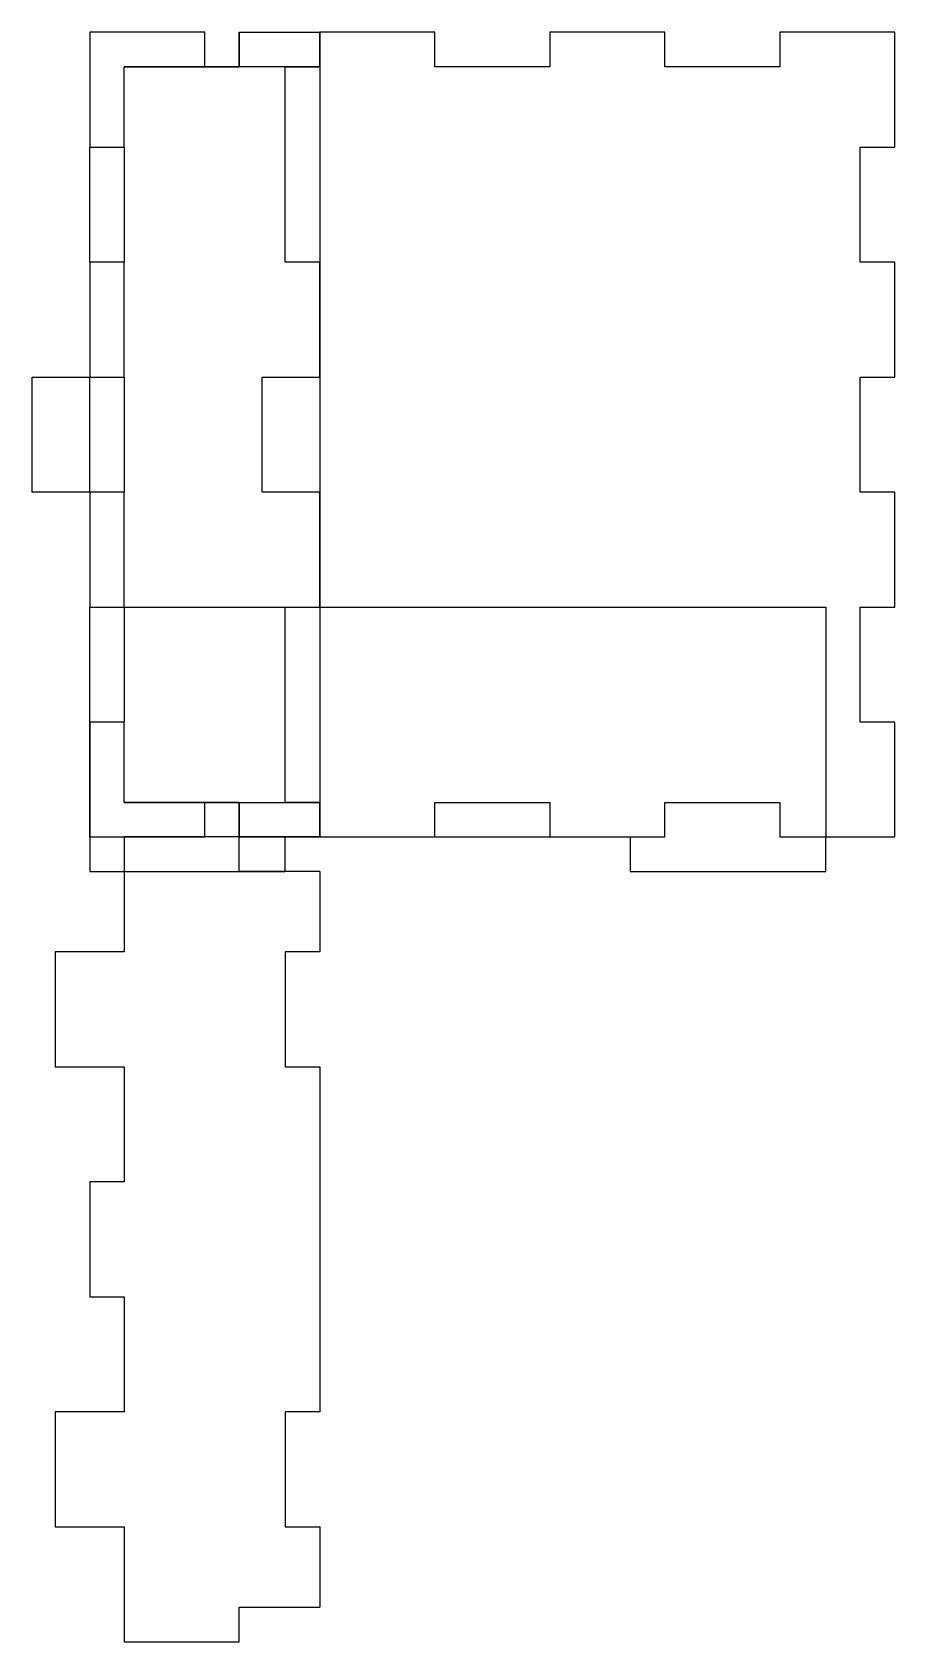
# Model space of a CAD drawing. Extents: x -5 to 75, y -321 to 72.
# Drawn here: x -5.3 to 74.7, y -320.9 to -171.6 of the extents above.
import ezdxf

# ---------------------------------------------------------------- set-up
doc = ezdxf.new("R2010")
doc.units = 0

msp = doc.modelspace()

# ---------------------------------------------------------------- linework, layer by layer
at = {"layer": 'Pad'}
for p, q in [((0, -171.578), (0, -171.578)), ((10.6667, -171.578), (0, -171.578)), ((10.6667, -171.578), (0, -171.578)), ((0, -171.578), (0, -171.578)), ((0, -171.578), (0, -182.244)), ((0, -171.578), (0, -182.244)), ((10.6667, -171.578), (0, -171.578)), ((0, -171.578), (0, -182.244)), ((10.6667, -171.578), (0, -171.578)), ((0, -171.578), (0, -182.244)), ((0, -171.578), (0, -171.578)), ((10.6667, -171.578), (0, -171.578)), ((10.6667, -171.578), (0, -171.578)), ((0, -171.578), (0, -171.578)), ((0, -171.578), (0, -182.244)), ((0, -171.578), (0, -182.244)), ((10.6667, -171.578), (0, -171.578)), ((0, -171.578), (0, -182.244)), ((10.6667, -171.578), (0, -171.578)), ((0, -171.578), (0, -182.244)), ((0, -171.578), (0, -171.578)), ((10.6667, -171.578), (0, -171.578)), ((10.6667, -171.578), (0, -171.578)), ((0, -171.578), (0, -171.578)), ((0, -171.578), (0, -182.244)), ((0, -171.578), (0, -182.244)), ((10.6667, -171.578), (0, -171.578)), ((0, -171.578), (0, -182.244)), ((10.6667, -171.578), (0, -171.578)), ((0, -171.578), (0, -182.244)), ((0, -171.578), (0, -171.578)), ((10.6667, -171.578), (0, -171.578)), ((10.6667, -171.578), (0, -171.578)), ((0, -171.578), (0, -171.578)), ((0, -171.578), (0, -182.244)), ((0, -171.578), (0, -182.244)), ((10.6667, -171.578), (0, -171.578)), ((0, -171.578), (0, -182.244)), ((10.6667, -171.578), (0, -171.578)), ((0, -171.578), (0, -182.244)), ((10.6667, -171.578), (10.6667, -171.578)), ((10.6667, -174.778), (10.6667, -171.578)), ((10.6667, -174.778), (10.6667, -171.578)), ((10.6667, -171.578), (10.6667, -171.578)), ((10.6667, -174.778), (10.6667, -171.578)), ((10.6667, -174.778), (10.6667, -171.578)), ((10.6667, -171.578), (10.6667, -171.578)), ((10.6667, -174.778), (10.6667, -171.578)), ((10.6667, -174.778), (10.6667, -171.578)), ((10.6667, -171.578), (10.6667, -171.578)), ((10.6667, -174.778), (10.6667, -171.578)), ((10.6667, -174.778), (10.6667, -171.578)), ((10.6667, -171.578), (10.6667, -171.578)), ((10.6667, -174.778), (10.6667, -171.578)), ((10.6667, -174.778), (10.6667, -171.578)), ((10.6667, -171.578), (10.6667, -171.578)), ((10.6667, -174.778), (10.6667, -171.578)), ((10.6667, -174.778), (10.6667, -171.578)), ((10.6667, -171.578), (10.6667, -171.578)), ((10.6667, -174.778), (10.6667, -171.578)), ((10.6667, -174.778), (10.6667, -171.578)), ((10.6667, -171.578), (10.6667, -171.578)), ((10.6667, -174.778), (10.6667, -171.578)), ((10.6667, -174.778), (10.6667, -171.578)), ((21.3333, -171.578), (21.3333, -171.578)), ((32, -171.578), (21.3333, -171.578)), ((32, -171.578), (21.3333, -171.578)), ((21.3333, -171.578), (21.3333, -171.578)), ((21.3333, -171.578), (21.3333, -174.778)), ((21.3333, -171.578), (21.3333, -174.778)), ((32, -171.578), (21.3333, -171.578)), ((21.3333, -171.578), (21.3333, -174.778)), ((32, -171.578), (21.3333, -171.578)), ((21.3333, -171.578), (21.3333, -174.778)), ((21.3333, -171.578), (21.3333, -171.578)), ((32, -171.578), (21.3333, -171.578)), ((32, -171.578), (21.3333, -171.578)), ((21.3333, -171.578), (21.3333, -171.578)), ((21.3333, -171.578), (21.3333, -174.778)), ((21.3333, -171.578), (21.3333, -174.778)), ((32, -171.578), (21.3333, -171.578)), ((21.3333, -171.578), (21.3333, -174.778)), ((32, -171.578), (21.3333, -171.578)), ((21.3333, -171.578), (21.3333, -174.778)), ((21.3333, -171.578), (21.3333, -171.578)), ((32, -171.578), (21.3333, -171.578)), ((32, -171.578), (21.3333, -171.578)), ((21.3333, -171.578), (21.3333, -171.578)), ((21.3333, -171.578), (21.3333, -174.778)), ((21.3333, -171.578), (21.3333, -174.778)), ((32, -171.578), (21.3333, -171.578)), ((21.3333, -171.578), (21.3333, -174.778)), ((32, -171.578), (21.3333, -171.578)), ((21.3333, -171.578), (21.3333, -174.778)), ((21.3333, -171.578), (21.3333, -171.578)), ((32, -171.578), (21.3333, -171.578)), ((32, -171.578), (21.3333, -171.578)), ((21.3333, -171.578), (21.3333, -171.578)), ((21.3333, -171.578), (21.3333, -174.778)), ((21.3333, -171.578), (21.3333, -174.778)), ((32, -171.578), (21.3333, -171.578)), ((21.3333, -171.578), (21.3333, -174.778)), ((32, -171.578), (21.3333, -171.578)), ((21.3333, -171.578), (21.3333, -174.778)), ((32, -171.578), (32, -171.578)), ((32, -174.778), (32, -171.578)), ((32, -174.778), (32, -171.578)), ((32, -171.578), (32, -171.578)), ((32, -174.778), (32, -171.578)), ((32, -174.778), (32, -171.578)), ((32, -171.578), (32, -171.578)), ((32, -174.778), (32, -171.578)), ((32, -174.778), (32, -171.578)), ((32, -171.578), (32, -171.578)), ((32, -174.778), (32, -171.578)), ((32, -174.778), (32, -171.578)), ((32, -171.578), (32, -171.578)), ((32, -174.778), (32, -171.578)), ((32, -174.778), (32, -171.578)), ((32, -171.578), (32, -171.578)), ((32, -174.778), (32, -171.578)), ((32, -174.778), (32, -171.578)), ((32, -171.578), (32, -171.578)), ((32, -174.778), (32, -171.578)), ((32, -174.778), (32, -171.578)), ((32, -171.578), (32, -171.578)), ((32, -174.778), (32, -171.578)), ((32, -174.778), (32, -171.578)), ((42.6666, -171.578), (42.6666, -171.578)), ((53.3333, -171.578), (42.6666, -171.578)), ((53.3333, -171.578), (42.6666, -171.578)), ((42.6666, -171.578), (42.6666, -171.578)), ((42.6666, -171.578), (42.6666, -174.778)), ((42.6666, -171.578), (42.6666, -174.778)), ((53.3333, -171.578), (42.6666, -171.578)), ((42.6666, -171.578), (42.6666, -174.778)), ((53.3333, -171.578), (42.6666, -171.578)), ((42.6666, -171.578), (42.6666, -174.778)), ((42.6666, -171.578), (42.6666, -171.578)), ((53.3333, -171.578), (42.6666, -171.578)), ((53.3333, -171.578), (42.6666, -171.578)), ((42.6666, -171.578), (42.6666, -171.578)), ((42.6666, -171.578), (42.6666, -174.778)), ((42.6666, -171.578), (42.6666, -174.778)), ((53.3333, -171.578), (42.6666, -171.578)), ((42.6666, -171.578), (42.6666, -174.778)), ((53.3333, -171.578), (42.6666, -171.578)), ((42.6666, -171.578), (42.6666, -174.778)), ((42.6666, -171.578), (42.6666, -171.578)), ((53.3333, -171.578), (42.6666, -171.578)), ((53.3333, -171.578), (42.6666, -171.578)), ((42.6666, -171.578), (42.6666, -171.578)), ((42.6666, -171.578), (42.6666, -174.778)), ((42.6666, -171.578), (42.6666, -174.778)), ((53.3333, -171.578), (42.6666, -171.578)), ((42.6666, -171.578), (42.6666, -174.778)), ((53.3333, -171.578), (42.6666, -171.578)), ((42.6666, -171.578), (42.6666, -174.778)), ((42.6666, -171.578), (42.6666, -171.578)), ((53.3333, -171.578), (42.6666, -171.578)), ((53.3333, -171.578), (42.6666, -171.578)), ((42.6666, -171.578), (42.6666, -171.578)), ((42.6666, -171.578), (42.6666, -174.778)), ((42.6666, -171.578), (42.6666, -174.778)), ((53.3333, -171.578), (42.6666, -171.578)), ((42.6666, -171.578), (42.6666, -174.778)), ((53.3333, -171.578), (42.6666, -171.578)), ((42.6666, -171.578), (42.6666, -174.778)), ((53.3333, -171.578), (53.3333, -171.578)), ((53.3333, -174.778), (53.3333, -171.578)), ((53.3333, -174.778), (53.3333, -171.578)), ((53.3333, -171.578), (53.3333, -171.578)), ((53.3333, -174.778), (53.3333, -171.578)), ((53.3333, -174.778), (53.3333, -171.578)), ((53.3333, -171.578), (53.3333, -171.578)), ((53.3333, -174.778), (53.3333, -171.578)), ((53.3333, -174.778), (53.3333, -171.578)), ((53.3333, -171.578), (53.3333, -171.578)), ((53.3333, -174.778), (53.3333, -171.578)), ((53.3333, -174.778), (53.3333, -171.578)), ((53.3333, -171.578), (53.3333, -171.578)), ((53.3333, -174.778), (53.3333, -171.578)), ((53.3333, -174.778), (53.3333, -171.578)), ((53.3333, -171.578), (53.3333, -171.578)), ((53.3333, -174.778), (53.3333, -171.578)), ((53.3333, -174.778), (53.3333, -171.578)), ((53.3333, -171.578), (53.3333, -171.578)), ((53.3333, -174.778), (53.3333, -171.578)), ((53.3333, -174.778), (53.3333, -171.578)), ((53.3333, -171.578), (53.3333, -171.578)), ((53.3333, -174.778), (53.3333, -171.578)), ((53.3333, -174.778), (53.3333, -171.578)), ((63.9999, -171.578), (63.9999, -171.578)), ((74.6666, -171.578), (63.9999, -171.578)), ((74.6666, -171.578), (63.9999, -171.578)), ((63.9999, -171.578), (63.9999, -171.578)), ((63.9999, -171.578), (63.9999, -174.778)), ((63.9999, -171.578), (63.9999, -174.778)), ((74.6666, -171.578), (63.9999, -171.578)), ((63.9999, -171.578), (63.9999, -174.778)), ((74.6666, -171.578), (63.9999, -171.578)), ((63.9999, -171.578), (63.9999, -174.778)), ((63.9999, -171.578), (63.9999, -171.578)), ((74.6666, -171.578), (63.9999, -171.578)), ((74.6666, -171.578), (63.9999, -171.578)), ((63.9999, -171.578), (63.9999, -171.578)), ((63.9999, -171.578), (63.9999, -174.778)), ((63.9999, -171.578), (63.9999, -174.778)), ((74.6666, -171.578), (63.9999, -171.578)), ((63.9999, -171.578), (63.9999, -174.778)), ((74.6666, -171.578), (63.9999, -171.578)), ((63.9999, -171.578), (63.9999, -174.778)), ((63.9999, -171.578), (63.9999, -171.578)), ((74.6666, -171.578), (63.9999, -171.578)), ((74.6666, -171.578), (63.9999, -171.578)), ((63.9999, -171.578), (63.9999, -171.578)), ((63.9999, -171.578), (63.9999, -174.778)), ((63.9999, -171.578), (63.9999, -174.778)), ((74.6666, -171.578), (63.9999, -171.578)), ((63.9999, -171.578), (63.9999, -174.778)), ((74.6666, -171.578), (63.9999, -171.578)), ((63.9999, -171.578), (63.9999, -174.778)), ((63.9999, -171.578), (63.9999, -171.578)), ((74.6666, -171.578), (63.9999, -171.578)), ((74.6666, -171.578), (63.9999, -171.578)), ((63.9999, -171.578), (63.9999, -171.578)), ((63.9999, -171.578), (63.9999, -174.778)), ((63.9999, -171.578), (63.9999, -174.778)), ((74.6666, -171.578), (63.9999, -171.578)), ((63.9999, -171.578), (63.9999, -174.778)), ((74.6666, -171.578), (63.9999, -171.578)), ((63.9999, -171.578), (63.9999, -174.778)), ((74.6666, -171.578), (74.6666, -171.578)), ((74.6666, -182.244), (74.6666, -171.578)), ((74.6666, -182.244), (74.6666, -171.578)), ((74.6666, -171.578), (74.6666, -171.578)), ((74.6666, -182.244), (74.6666, -171.578)), ((74.6666, -182.244), (74.6666, -171.578)), ((74.6666, -171.578), (74.6666, -171.578)), ((74.6666, -182.244), (74.6666, -171.578)), ((74.6666, -182.244), (74.6666, -171.578)), ((74.6666, -171.578), (74.6666, -171.578)), ((74.6666, -182.244), (74.6666, -171.578)), ((74.6666, -182.244), (74.6666, -171.578)), ((74.6666, -171.578), (74.6666, -171.578)), ((74.6666, -182.244), (74.6666, -171.578)), ((74.6666, -182.244), (74.6666, -171.578)), ((74.6666, -171.578), (74.6666, -171.578)), ((74.6666, -182.244), (74.6666, -171.578)), ((74.6666, -182.244), (74.6666, -171.578)), ((74.6666, -171.578), (74.6666, -171.578)), ((74.6666, -182.244), (74.6666, -171.578)), ((74.6666, -182.244), (74.6666, -171.578)), ((74.6666, -171.578), (74.6666, -171.578)), ((74.6666, -182.244), (74.6666, -171.578)), ((74.6666, -182.244), (74.6666, -171.578)), ((10.6667, -174.778), (10.6667, -174.778)), ((21.3333, -174.778), (10.6667, -174.778)), ((21.3333, -174.778), (10.6667, -174.778)), ((10.6667, -174.778), (10.6667, -174.778)), ((21.3333, -174.778), (10.6667, -174.778)), ((21.3333, -174.778), (10.6667, -174.778)), ((10.6667, -174.778), (10.6667, -174.778)), ((21.3333, -174.778), (10.6667, -174.778)), ((21.3333, -174.778), (10.6667, -174.778)), ((10.6667, -174.778), (10.6667, -174.778)), ((21.3333, -174.778), (10.6667, -174.778)), ((21.3333, -174.778), (10.6667, -174.778)), ((10.6667, -174.778), (10.6667, -174.778)), ((21.3333, -174.778), (10.6667, -174.778)), ((21.3333, -174.778), (10.6667, -174.778)), ((10.6667, -174.778), (10.6667, -174.778)), ((21.3333, -174.778), (10.6667, -174.778)), ((21.3333, -174.778), (10.6667, -174.778)), ((10.6667, -174.778), (10.6667, -174.778)), ((21.3333, -174.778), (10.6667, -174.778)), ((21.3333, -174.778), (10.6667, -174.778)), ((10.6667, -174.778), (10.6667, -174.778)), ((21.3333, -174.778), (10.6667, -174.778)), ((21.3333, -174.778), (10.6667, -174.778)), ((21.3333, -174.778), (21.3333, -174.778)), ((21.3333, -174.778), (21.3333, -174.778)), ((21.3333, -174.778), (21.3333, -174.778)), ((21.3333, -174.778), (21.3333, -174.778)), ((21.3333, -174.778), (21.3333, -174.778)), ((21.3333, -174.778), (21.3333, -174.778)), ((21.3333, -174.778), (21.3333, -174.778)), ((21.3333, -174.778), (21.3333, -174.778)), ((32, -174.778), (32, -174.778)), ((42.6666, -174.778), (32, -174.778)), ((42.6666, -174.778), (32, -174.778)), ((32, -174.778), (32, -174.778)), ((42.6666, -174.778), (32, -174.778)), ((42.6666, -174.778), (32, -174.778)), ((32, -174.778), (32, -174.778)), ((42.6666, -174.778), (32, -174.778)), ((42.6666, -174.778), (32, -174.778)), ((32, -174.778), (32, -174.778)), ((42.6666, -174.778), (32, -174.778)), ((42.6666, -174.778), (32, -174.778)), ((32, -174.778), (32, -174.778)), ((42.6666, -174.778), (32, -174.778)), ((42.6666, -174.778), (32, -174.778)), ((32, -174.778), (32, -174.778)), ((42.6666, -174.778), (32, -174.778)), ((42.6666, -174.778), (32, -174.778)), ((32, -174.778), (32, -174.778)), ((42.6666, -174.778), (32, -174.778)), ((42.6666, -174.778), (32, -174.778)), ((32, -174.778), (32, -174.778)), ((42.6666, -174.778), (32, -174.778)), ((42.6666, -174.778), (32, -174.778)), ((42.6666, -174.778), (42.6666, -174.778)), ((42.6666, -174.778), (42.6666, -174.778)), ((42.6666, -174.778), (42.6666, -174.778)), ((42.6666, -174.778), (42.6666, -174.778)), ((42.6666, -174.778), (42.6666, -174.778)), ((42.6666, -174.778), (42.6666, -174.778)), ((42.6666, -174.778), (42.6666, -174.778)), ((42.6666, -174.778), (42.6666, -174.778)), ((53.3333, -174.778), (53.3333, -174.778)), ((63.9999, -174.778), (53.3333, -174.778)), ((63.9999, -174.778), (53.3333, -174.778)), ((53.3333, -174.778), (53.3333, -174.778)), ((63.9999, -174.778), (53.3333, -174.778)), ((63.9999, -174.778), (53.3333, -174.778)), ((53.3333, -174.778), (53.3333, -174.778)), ((63.9999, -174.778), (53.3333, -174.778)), ((63.9999, -174.778), (53.3333, -174.778)), ((53.3333, -174.778), (53.3333, -174.778)), ((63.9999, -174.778), (53.3333, -174.778)), ((63.9999, -174.778), (53.3333, -174.778)), ((53.3333, -174.778), (53.3333, -174.778)), ((63.9999, -174.778), (53.3333, -174.778)), ((63.9999, -174.778), (53.3333, -174.778)), ((53.3333, -174.778), (53.3333, -174.778)), ((63.9999, -174.778), (53.3333, -174.778)), ((63.9999, -174.778), (53.3333, -174.778)), ((53.3333, -174.778), (53.3333, -174.778)), ((63.9999, -174.778), (53.3333, -174.778)), ((63.9999, -174.778), (53.3333, -174.778)), ((53.3333, -174.778), (53.3333, -174.778)), ((63.9999, -174.778), (53.3333, -174.778)), ((63.9999, -174.778), (53.3333, -174.778)), ((63.9999, -174.778), (63.9999, -174.778)), ((63.9999, -174.778), (63.9999, -174.778)), ((63.9999, -174.778), (63.9999, -174.778)), ((63.9999, -174.778), (63.9999, -174.778)), ((63.9999, -174.778), (63.9999, -174.778)), ((63.9999, -174.778), (63.9999, -174.778)), ((63.9999, -174.778), (63.9999, -174.778)), ((63.9999, -174.778), (63.9999, -174.778)), ((0, -182.244), (0, -182.244)), ((0, -182.244), (0, -182.244)), ((0, -182.244), (3.2, -182.244)), ((0, -182.244), (3.2, -182.244)), ((0, -182.244), (3.2, -182.244)), ((0, -182.244), (3.2, -182.244)), ((0, -182.244), (0, -182.244)), ((0, -182.244), (0, -182.244)), ((0, -182.244), (3.2, -182.244)), ((0, -182.244), (3.2, -182.244)), ((0, -182.244), (3.2, -182.244)), ((0, -182.244), (3.2, -182.244)), ((0, -182.244), (0, -182.244)), ((0, -182.244), (0, -182.244)), ((0, -182.244), (3.2, -182.244)), ((0, -182.244), (3.2, -182.244)), ((0, -182.244), (3.2, -182.244)), ((0, -182.244), (3.2, -182.244)), ((0, -182.244), (0, -182.244)), ((0, -182.244), (0, -182.244)), ((0, -182.244), (3.2, -182.244)), ((0, -182.244), (3.2, -182.244)), ((0, -182.244), (3.2, -182.244)), ((0, -182.244), (3.2, -182.244)), ((3.2, -182.244), (3.2, -182.244)), ((3.2, -182.244), (3.2, -182.244)), ((3.2, -182.244), (3.2, -192.911)), ((3.2, -182.244), (3.2, -192.911)), ((3.2, -182.244), (3.2, -192.911)), ((3.2, -182.244), (3.2, -192.911)), ((3.2, -182.244), (3.2, -182.244)), ((3.2, -182.244), (3.2, -182.244)), ((3.2, -182.244), (3.2, -192.911)), ((3.2, -182.244), (3.2, -192.911)), ((3.2, -182.244), (3.2, -192.911)), ((3.2, -182.244), (3.2, -192.911)), ((3.2, -182.244), (3.2, -182.244)), ((3.2, -182.244), (3.2, -182.244)), ((3.2, -182.244), (3.2, -192.911)), ((3.2, -182.244), (3.2, -192.911)), ((3.2, -182.244), (3.2, -192.911)), ((3.2, -182.244), (3.2, -192.911)), ((3.2, -182.244), (3.2, -182.244)), ((3.2, -182.244), (3.2, -182.244)), ((3.2, -182.244), (3.2, -192.911)), ((3.2, -182.244), (3.2, -192.911)), ((3.2, -182.244), (3.2, -192.911)), ((3.2, -182.244), (3.2, -192.911)), ((71.4666, -182.244), (71.4666, -182.244)), ((71.4666, -192.911), (71.4666, -182.244)), ((71.4666, -192.911), (71.4666, -182.244)), ((71.4666, -182.244), (71.4666, -182.244)), ((71.4666, -182.244), (74.6666, -182.244)), ((71.4666, -182.244), (74.6666, -182.244)), ((71.4666, -192.911), (71.4666, -182.244)), ((71.4666, -182.244), (74.6666, -182.244)), ((71.4666, -192.911), (71.4666, -182.244)), ((71.4666, -182.244), (74.6666, -182.244)), ((71.4666, -182.244), (71.4666, -182.244)), ((71.4666, -192.911), (71.4666, -182.244)), ((71.4666, -192.911), (71.4666, -182.244)), ((71.4666, -182.244), (71.4666, -182.244)), ((71.4666, -182.244), (74.6666, -182.244)), ((71.4666, -182.244), (74.6666, -182.244)), ((71.4666, -192.911), (71.4666, -182.244)), ((71.4666, -182.244), (74.6666, -182.244)), ((71.4666, -192.911), (71.4666, -182.244)), ((71.4666, -182.244), (74.6666, -182.244)), ((71.4666, -182.244), (71.4666, -182.244)), ((71.4666, -192.911), (71.4666, -182.244)), ((71.4666, -192.911), (71.4666, -182.244)), ((71.4666, -182.244), (71.4666, -182.244)), ((71.4666, -182.244), (74.6666, -182.244)), ((71.4666, -182.244), (74.6666, -182.244)), ((71.4666, -192.911), (71.4666, -182.244)), ((71.4666, -182.244), (74.6666, -182.244)), ((71.4666, -192.911), (71.4666, -182.244)), ((71.4666, -182.244), (74.6666, -182.244)), ((71.4666, -182.244), (71.4666, -182.244)), ((71.4666, -192.911), (71.4666, -182.244)), ((71.4666, -192.911), (71.4666, -182.244)), ((71.4666, -182.244), (71.4666, -182.244)), ((71.4666, -182.244), (74.6666, -182.244)), ((71.4666, -182.244), (74.6666, -182.244)), ((71.4666, -192.911), (71.4666, -182.244)), ((71.4666, -182.244), (74.6666, -182.244)), ((71.4666, -192.911), (71.4666, -182.244)), ((71.4666, -182.244), (74.6666, -182.244)), ((74.6666, -182.244), (74.6666, -182.244)), ((74.6666, -182.244), (74.6666, -182.244)), ((74.6666, -182.244), (74.6666, -182.244)), ((74.6666, -182.244), (74.6666, -182.244)), ((74.6666, -182.244), (74.6666, -182.244)), ((74.6666, -182.244), (74.6666, -182.244)), ((74.6666, -182.244), (74.6666, -182.244)), ((74.6666, -182.244), (74.6666, -182.244)), ((0, -192.911), (0, -192.911)), ((3.2, -192.911), (0, -192.911)), ((3.2, -192.911), (0, -192.911)), ((0, -192.911), (0, -192.911)), ((0, -192.911), (0, -203.578)), ((0, -192.911), (0, -203.578)), ((3.2, -192.911), (0, -192.911)), ((0, -192.911), (0, -203.578)), ((3.2, -192.911), (0, -192.911)), ((0, -192.911), (0, -203.578)), ((0, -192.911), (0, -192.911)), ((3.2, -192.911), (0, -192.911)), ((3.2, -192.911), (0, -192.911)), ((0, -192.911), (0, -192.911)), ((0, -192.911), (0, -203.578)), ((0, -192.911), (0, -203.578)), ((3.2, -192.911), (0, -192.911)), ((0, -192.911), (0, -203.578)), ((3.2, -192.911), (0, -192.911)), ((0, -192.911), (0, -203.578)), ((0, -192.911), (0, -192.911)), ((3.2, -192.911), (0, -192.911)), ((3.2, -192.911), (0, -192.911)), ((0, -192.911), (0, -192.911)), ((0, -192.911), (0, -203.578)), ((0, -192.911), (0, -203.578)), ((3.2, -192.911), (0, -192.911)), ((0, -192.911), (0, -203.578)), ((3.2, -192.911), (0, -192.911)), ((0, -192.911), (0, -203.578)), ((0, -192.911), (0, -192.911)), ((3.2, -192.911), (0, -192.911)), ((3.2, -192.911), (0, -192.911)), ((0, -192.911), (0, -192.911)), ((0, -192.911), (0, -203.578)), ((0, -192.911), (0, -203.578)), ((3.2, -192.911), (0, -192.911)), ((0, -192.911), (0, -203.578)), ((3.2, -192.911), (0, -192.911)), ((0, -192.911), (0, -203.578)), ((3.2, -192.911), (3.2, -192.911)), ((3.2, -192.911), (3.2, -192.911)), ((3.2, -192.911), (3.2, -192.911)), ((3.2, -192.911), (3.2, -192.911)), ((3.2, -192.911), (3.2, -192.911)), ((3.2, -192.911), (3.2, -192.911)), ((3.2, -192.911), (3.2, -192.911)), ((3.2, -192.911), (3.2, -192.911)), ((71.4666, -192.911), (71.4666, -192.911)), ((74.6666, -192.911), (71.4666, -192.911)), ((74.6666, -192.911), (71.4666, -192.911)), ((71.4666, -192.911), (71.4666, -192.911)), ((74.6666, -192.911), (71.4666, -192.911)), ((74.6666, -192.911), (71.4666, -192.911)), ((71.4666, -192.911), (71.4666, -192.911)), ((74.6666, -192.911), (71.4666, -192.911)), ((74.6666, -192.911), (71.4666, -192.911)), ((71.4666, -192.911), (71.4666, -192.911)), ((74.6666, -192.911), (71.4666, -192.911)), ((74.6666, -192.911), (71.4666, -192.911)), ((71.4666, -192.911), (71.4666, -192.911)), ((74.6666, -192.911), (71.4666, -192.911)), ((74.6666, -192.911), (71.4666, -192.911)), ((71.4666, -192.911), (71.4666, -192.911)), ((74.6666, -192.911), (71.4666, -192.911)), ((74.6666, -192.911), (71.4666, -192.911)), ((71.4666, -192.911), (71.4666, -192.911)), ((74.6666, -192.911), (71.4666, -192.911)), ((74.6666, -192.911), (71.4666, -192.911)), ((71.4666, -192.911), (71.4666, -192.911)), ((74.6666, -192.911), (71.4666, -192.911)), ((74.6666, -192.911), (71.4666, -192.911)), ((74.6666, -192.911), (74.6666, -192.911)), ((74.6666, -203.578), (74.6666, -192.911)), ((74.6666, -203.578), (74.6666, -192.911)), ((74.6666, -192.911), (74.6666, -192.911)), ((74.6666, -203.578), (74.6666, -192.911)), ((74.6666, -203.578), (74.6666, -192.911)), ((74.6666, -192.911), (74.6666, -192.911)), ((74.6666, -203.578), (74.6666, -192.911)), ((74.6666, -203.578), (74.6666, -192.911)), ((74.6666, -192.911), (74.6666, -192.911)), ((74.6666, -203.578), (74.6666, -192.911)), ((74.6666, -203.578), (74.6666, -192.911)), ((74.6666, -192.911), (74.6666, -192.911)), ((74.6666, -203.578), (74.6666, -192.911)), ((74.6666, -203.578), (74.6666, -192.911)), ((74.6666, -192.911), (74.6666, -192.911)), ((74.6666, -203.578), (74.6666, -192.911)), ((74.6666, -203.578), (74.6666, -192.911)), ((74.6666, -192.911), (74.6666, -192.911)), ((74.6666, -203.578), (74.6666, -192.911)), ((74.6666, -203.578), (74.6666, -192.911)), ((74.6666, -192.911), (74.6666, -192.911)), ((74.6666, -203.578), (74.6666, -192.911)), ((74.6666, -203.578), (74.6666, -192.911)), ((0, -203.578), (0, -203.578)), ((0, -203.578), (0, -203.578)), ((0, -203.578), (3.2, -203.578)), ((0, -203.578), (3.2, -203.578)), ((0, -203.578), (3.2, -203.578)), ((0, -203.578), (3.2, -203.578)), ((0, -203.578), (0, -203.578)), ((0, -203.578), (0, -203.578)), ((0, -203.578), (3.2, -203.578)), ((0, -203.578), (3.2, -203.578)), ((0, -203.578), (3.2, -203.578)), ((0, -203.578), (3.2, -203.578)), ((0, -203.578), (0, -203.578)), ((0, -203.578), (0, -203.578)), ((0, -203.578), (3.2, -203.578)), ((0, -203.578), (3.2, -203.578)), ((0, -203.578), (3.2, -203.578)), ((0, -203.578), (3.2, -203.578)), ((0, -203.578), (0, -203.578)), ((0, -203.578), (0, -203.578)), ((0, -203.578), (3.2, -203.578)), ((0, -203.578), (3.2, -203.578)), ((0, -203.578), (3.2, -203.578)), ((0, -203.578), (3.2, -203.578)), ((3.2, -203.578), (3.2, -203.578)), ((3.2, -203.578), (3.2, -203.578)), ((3.2, -203.578), (3.2, -214.244)), ((3.2, -203.578), (3.2, -214.244)), ((3.2, -203.578), (3.2, -214.244)), ((3.2, -203.578), (3.2, -214.244)), ((3.2, -203.578), (3.2, -203.578)), ((3.2, -203.578), (3.2, -203.578)), ((3.2, -203.578), (3.2, -214.244)), ((3.2, -203.578), (3.2, -214.244)), ((3.2, -203.578), (3.2, -214.244)), ((3.2, -203.578), (3.2, -214.244)), ((3.2, -203.578), (3.2, -203.578)), ((3.2, -203.578), (3.2, -203.578)), ((3.2, -203.578), (3.2, -214.244)), ((3.2, -203.578), (3.2, -214.244)), ((3.2, -203.578), (3.2, -214.244)), ((3.2, -203.578), (3.2, -214.244)), ((3.2, -203.578), (3.2, -203.578)), ((3.2, -203.578), (3.2, -203.578)), ((3.2, -203.578), (3.2, -214.244)), ((3.2, -203.578), (3.2, -214.244)), ((3.2, -203.578), (3.2, -214.244)), ((3.2, -203.578), (3.2, -214.244)), ((71.4666, -203.578), (71.4666, -203.578)), ((71.4666, -214.244), (71.4666, -203.578)), ((71.4666, -214.244), (71.4666, -203.578)), ((71.4666, -203.578), (71.4666, -203.578)), ((71.4666, -203.578), (74.6666, -203.578)), ((71.4666, -203.578), (74.6666, -203.578)), ((71.4666, -214.244), (71.4666, -203.578)), ((71.4666, -203.578), (74.6666, -203.578)), ((71.4666, -214.244), (71.4666, -203.578)), ((71.4666, -203.578), (74.6666, -203.578)), ((71.4666, -203.578), (71.4666, -203.578)), ((71.4666, -214.244), (71.4666, -203.578)), ((71.4666, -214.244), (71.4666, -203.578)), ((71.4666, -203.578), (71.4666, -203.578)), ((71.4666, -203.578), (74.6666, -203.578)), ((71.4666, -203.578), (74.6666, -203.578)), ((71.4666, -214.244), (71.4666, -203.578)), ((71.4666, -203.578), (74.6666, -203.578)), ((71.4666, -214.244), (71.4666, -203.578)), ((71.4666, -203.578), (74.6666, -203.578)), ((71.4666, -203.578), (71.4666, -203.578)), ((71.4666, -214.244), (71.4666, -203.578)), ((71.4666, -214.244), (71.4666, -203.578)), ((71.4666, -203.578), (71.4666, -203.578)), ((71.4666, -203.578), (74.6666, -203.578)), ((71.4666, -203.578), (74.6666, -203.578)), ((71.4666, -214.244), (71.4666, -203.578)), ((71.4666, -203.578), (74.6666, -203.578)), ((71.4666, -214.244), (71.4666, -203.578)), ((71.4666, -203.578), (74.6666, -203.578)), ((71.4666, -203.578), (71.4666, -203.578)), ((71.4666, -214.244), (71.4666, -203.578)), ((71.4666, -214.244), (71.4666, -203.578)), ((71.4666, -203.578), (71.4666, -203.578)), ((71.4666, -203.578), (74.6666, -203.578)), ((71.4666, -203.578), (74.6666, -203.578)), ((71.4666, -214.244), (71.4666, -203.578)), ((71.4666, -203.578), (74.6666, -203.578)), ((71.4666, -214.244), (71.4666, -203.578)), ((71.4666, -203.578), (74.6666, -203.578)), ((74.6666, -203.578), (74.6666, -203.578)), ((74.6666, -203.578), (74.6666, -203.578)), ((74.6666, -203.578), (74.6666, -203.578)), ((74.6666, -203.578), (74.6666, -203.578)), ((74.6666, -203.578), (74.6666, -203.578)), ((74.6666, -203.578), (74.6666, -203.578)), ((74.6666, -203.578), (74.6666, -203.578)), ((74.6666, -203.578), (74.6666, -203.578)), ((0, -214.244), (0, -214.244)), ((3.2, -214.244), (0, -214.244)), ((3.2, -214.244), (0, -214.244)), ((0, -214.244), (0, -214.244)), ((0, -214.244), (0, -224.911)), ((0, -214.244), (0, -224.911)), ((3.2, -214.244), (0, -214.244)), ((0, -214.244), (0, -224.911)), ((3.2, -214.244), (0, -214.244)), ((0, -214.244), (0, -224.911)), ((0, -214.244), (0, -214.244)), ((3.2, -214.244), (0, -214.244)), ((3.2, -214.244), (0, -214.244)), ((0, -214.244), (0, -214.244)), ((0, -214.244), (0, -224.911)), ((0, -214.244), (0, -224.911)), ((3.2, -214.244), (0, -214.244)), ((0, -214.244), (0, -224.911)), ((3.2, -214.244), (0, -214.244)), ((0, -214.244), (0, -224.911)), ((0, -214.244), (0, -214.244)), ((3.2, -214.244), (0, -214.244)), ((3.2, -214.244), (0, -214.244)), ((0, -214.244), (0, -214.244)), ((0, -214.244), (0, -224.911)), ((0, -214.244), (0, -224.911)), ((3.2, -214.244), (0, -214.244)), ((0, -214.244), (0, -224.911)), ((3.2, -214.244), (0, -214.244)), ((0, -214.244), (0, -224.911)), ((0, -214.244), (0, -214.244)), ((3.2, -214.244), (0, -214.244)), ((3.2, -214.244), (0, -214.244)), ((0, -214.244), (0, -214.244)), ((0, -214.244), (0, -224.911)), ((0, -214.244), (0, -224.911)), ((3.2, -214.244), (0, -214.244)), ((0, -214.244), (0, -224.911)), ((3.2, -214.244), (0, -214.244)), ((0, -214.244), (0, -224.911)), ((3.2, -214.244), (3.2, -214.244)), ((3.2, -214.244), (3.2, -214.244)), ((3.2, -214.244), (3.2, -214.244)), ((3.2, -214.244), (3.2, -214.244)), ((3.2, -214.244), (3.2, -214.244)), ((3.2, -214.244), (3.2, -214.244)), ((3.2, -214.244), (3.2, -214.244)), ((3.2, -214.244), (3.2, -214.244)), ((71.4666, -214.244), (71.4666, -214.244)), ((74.6666, -214.244), (71.4666, -214.244)), ((74.6666, -214.244), (71.4666, -214.244)), ((71.4666, -214.244), (71.4666, -214.244)), ((74.6666, -214.244), (71.4666, -214.244)), ((74.6666, -214.244), (71.4666, -214.244)), ((71.4666, -214.244), (71.4666, -214.244)), ((74.6666, -214.244), (71.4666, -214.244)), ((74.6666, -214.244), (71.4666, -214.244)), ((71.4666, -214.244), (71.4666, -214.244)), ((74.6666, -214.244), (71.4666, -214.244)), ((74.6666, -214.244), (71.4666, -214.244)), ((71.4666, -214.244), (71.4666, -214.244)), ((74.6666, -214.244), (71.4666, -214.244)), ((74.6666, -214.244), (71.4666, -214.244)), ((71.4666, -214.244), (71.4666, -214.244)), ((74.6666, -214.244), (71.4666, -214.244)), ((74.6666, -214.244), (71.4666, -214.244)), ((71.4666, -214.244), (71.4666, -214.244)), ((74.6666, -214.244), (71.4666, -214.244)), ((74.6666, -214.244), (71.4666, -214.244)), ((71.4666, -214.244), (71.4666, -214.244)), ((74.6666, -214.244), (71.4666, -214.244)), ((74.6666, -214.244), (71.4666, -214.244)), ((74.6666, -214.244), (74.6666, -214.244)), ((74.6666, -224.911), (74.6666, -214.244)), ((74.6666, -224.911), (74.6666, -214.244)), ((74.6666, -214.244), (74.6666, -214.244)), ((74.6666, -224.911), (74.6666, -214.244)), ((74.6666, -224.911), (74.6666, -214.244)), ((74.6666, -214.244), (74.6666, -214.244)), ((74.6666, -224.911), (74.6666, -214.244)), ((74.6666, -224.911), (74.6666, -214.244)), ((74.6666, -214.244), (74.6666, -214.244)), ((74.6666, -224.911), (74.6666, -214.244)), ((74.6666, -224.911), (74.6666, -214.244)), ((74.6666, -214.244), (74.6666, -214.244)), ((74.6666, -224.911), (74.6666, -214.244)), ((74.6666, -224.911), (74.6666, -214.244)), ((74.6666, -214.244), (74.6666, -214.244)), ((74.6666, -224.911), (74.6666, -214.244)), ((74.6666, -224.911), (74.6666, -214.244)), ((74.6666, -214.244), (74.6666, -214.244)), ((74.6666, -224.911), (74.6666, -214.244)), ((74.6666, -224.911), (74.6666, -214.244)), ((74.6666, -214.244), (74.6666, -214.244)), ((74.6666, -224.911), (74.6666, -214.244)), ((74.6666, -224.911), (74.6666, -214.244)), ((0, -224.911), (0, -224.911)), ((0, -224.911), (0, -224.911)), ((0, -224.911), (3.2, -224.911)), ((0, -224.911), (3.2, -224.911)), ((0, -224.911), (3.2, -224.911)), ((0, -224.911), (3.2, -224.911)), ((0, -224.911), (0, -224.911)), ((0, -246.244), (0, -224.911)), ((0, -246.244), (0, -224.911)), ((0, -224.911), (0, -224.911)), ((0, -224.911), (68.2666, -224.911)), ((0, -224.911), (68.2666, -224.911)), ((0, -246.244), (0, -224.911)), ((0, -224.911), (68.2666, -224.911)), ((0, -246.244), (0, -224.911)), ((0, -224.911), (68.2666, -224.911)), ((0, -224.911), (0, -224.911)), ((0, -224.911), (0, -224.911)), ((0, -224.911), (3.2, -224.911)), ((0, -224.911), (3.2, -224.911)), ((0, -224.911), (3.2, -224.911)), ((0, -224.911), (3.2, -224.911)), ((0, -224.911), (0, -224.911)), ((0, -246.244), (0, -224.911)), ((0, -246.244), (0, -224.911)), ((0, -224.911), (0, -224.911)), ((0, -224.911), (68.2666, -224.911)), ((0, -224.911), (68.2666, -224.911)), ((0, -246.244), (0, -224.911)), ((0, -224.911), (68.2666, -224.911)), ((0, -246.244), (0, -224.911)), ((0, -224.911), (68.2666, -224.911)), ((0, -224.911), (0, -224.911)), ((0, -224.911), (0, -224.911)), ((0, -224.911), (3.2, -224.911)), ((0, -224.911), (3.2, -224.911)), ((0, -224.911), (3.2, -224.911)), ((0, -224.911), (3.2, -224.911)), ((0, -224.911), (0, -224.911)), ((0, -246.244), (0, -224.911)), ((0, -246.244), (0, -224.911)), ((0, -224.911), (0, -224.911)), ((0, -224.911), (68.2666, -224.911)), ((0, -224.911), (68.2666, -224.911)), ((0, -246.244), (0, -224.911)), ((0, -224.911), (68.2666, -224.911)), ((0, -246.244), (0, -224.911)), ((0, -224.911), (68.2666, -224.911)), ((0, -224.911), (0, -224.911)), ((0, -224.911), (0, -224.911)), ((0, -224.911), (3.2, -224.911)), ((0, -224.911), (3.2, -224.911)), ((0, -224.911), (3.2, -224.911)), ((0, -224.911), (3.2, -224.911)), ((0, -224.911), (0, -224.911)), ((0, -246.244), (0, -224.911)), ((0, -246.244), (0, -224.911)), ((0, -224.911), (0, -224.911)), ((0, -224.911), (68.2666, -224.911)), ((0, -224.911), (68.2666, -224.911)), ((0, -246.244), (0, -224.911)), ((0, -224.911), (68.2666, -224.911)), ((0, -246.244), (0, -224.911)), ((0, -224.911), (68.2666, -224.911)), ((3.2, -224.911), (3.2, -224.911)), ((3.2, -224.911), (3.2, -224.911)), ((3.2, -224.911), (3.2, -235.577)), ((3.2, -224.911), (3.2, -235.577)), ((3.2, -224.911), (3.2, -235.577)), ((3.2, -224.911), (3.2, -235.577)), ((3.2, -224.911), (3.2, -224.911)), ((3.2, -224.911), (3.2, -224.911)), ((3.2, -224.911), (3.2, -235.577)), ((3.2, -224.911), (3.2, -235.577)), ((3.2, -224.911), (3.2, -235.577)), ((3.2, -224.911), (3.2, -235.577)), ((3.2, -224.911), (3.2, -224.911)), ((3.2, -224.911), (3.2, -224.911)), ((3.2, -224.911), (3.2, -235.577)), ((3.2, -224.911), (3.2, -235.577)), ((3.2, -224.911), (3.2, -235.577)), ((3.2, -224.911), (3.2, -235.577)), ((3.2, -224.911), (3.2, -224.911)), ((3.2, -224.911), (3.2, -224.911)), ((3.2, -224.911), (3.2, -235.577)), ((3.2, -224.911), (3.2, -235.577)), ((3.2, -224.911), (3.2, -235.577)), ((3.2, -224.911), (3.2, -235.577)), ((68.2666, -224.911), (68.2666, -224.911)), ((68.2666, -224.911), (68.2666, -224.911)), ((68.2666, -224.911), (68.2666, -246.244)), ((68.2666, -224.911), (68.2666, -246.244)), ((68.2666, -224.911), (68.2666, -246.244)), ((68.2666, -224.911), (68.2666, -246.244)), ((68.2666, -224.911), (68.2666, -224.911)), ((68.2666, -224.911), (68.2666, -224.911)), ((68.2666, -224.911), (68.2666, -246.244)), ((68.2666, -224.911), (68.2666, -246.244)), ((68.2666, -224.911), (68.2666, -246.244)), ((68.2666, -224.911), (68.2666, -246.244)), ((68.2666, -224.911), (68.2666, -224.911)), ((68.2666, -224.911), (68.2666, -224.911)), ((68.2666, -224.911), (68.2666, -246.244)), ((68.2666, -224.911), (68.2666, -246.244)), ((68.2666, -224.911), (68.2666, -246.244)), ((68.2666, -224.911), (68.2666, -246.244)), ((68.2666, -224.911), (68.2666, -224.911)), ((68.2666, -224.911), (68.2666, -224.911)), ((68.2666, -224.911), (68.2666, -246.244)), ((68.2666, -224.911), (68.2666, -246.244)), ((68.2666, -224.911), (68.2666, -246.244)), ((68.2666, -224.911), (68.2666, -246.244)), ((71.4666, -224.911), (71.4666, -224.911)), ((71.4666, -235.577), (71.4666, -224.911)), ((71.4666, -235.577), (71.4666, -224.911)), ((71.4666, -224.911), (71.4666, -224.911)), ((71.4666, -224.911), (74.6666, -224.911)), ((71.4666, -224.911), (74.6666, -224.911)), ((71.4666, -235.577), (71.4666, -224.911)), ((71.4666, -224.911), (74.6666, -224.911)), ((71.4666, -235.577), (71.4666, -224.911)), ((71.4666, -224.911), (74.6666, -224.911)), ((71.4666, -224.911), (71.4666, -224.911)), ((71.4666, -235.577), (71.4666, -224.911)), ((71.4666, -235.577), (71.4666, -224.911)), ((71.4666, -224.911), (71.4666, -224.911)), ((71.4666, -224.911), (74.6666, -224.911)), ((71.4666, -224.911), (74.6666, -224.911)), ((71.4666, -235.577), (71.4666, -224.911)), ((71.4666, -224.911), (74.6666, -224.911)), ((71.4666, -235.577), (71.4666, -224.911)), ((71.4666, -224.911), (74.6666, -224.911)), ((71.4666, -224.911), (71.4666, -224.911)), ((71.4666, -235.577), (71.4666, -224.911)), ((71.4666, -235.577), (71.4666, -224.911)), ((71.4666, -224.911), (71.4666, -224.911)), ((71.4666, -224.911), (74.6666, -224.911)), ((71.4666, -224.911), (74.6666, -224.911)), ((71.4666, -235.577), (71.4666, -224.911)), ((71.4666, -224.911), (74.6666, -224.911)), ((71.4666, -235.577), (71.4666, -224.911)), ((71.4666, -224.911), (74.6666, -224.911)), ((71.4666, -224.911), (71.4666, -224.911)), ((71.4666, -235.577), (71.4666, -224.911)), ((71.4666, -235.577), (71.4666, -224.911)), ((71.4666, -224.911), (71.4666, -224.911)), ((71.4666, -224.911), (74.6666, -224.911)), ((71.4666, -224.911), (74.6666, -224.911)), ((71.4666, -235.577), (71.4666, -224.911)), ((71.4666, -224.911), (74.6666, -224.911)), ((71.4666, -235.577), (71.4666, -224.911)), ((71.4666, -224.911), (74.6666, -224.911)), ((74.6666, -224.911), (74.6666, -224.911)), ((74.6666, -224.911), (74.6666, -224.911)), ((74.6666, -224.911), (74.6666, -224.911)), ((74.6666, -224.911), (74.6666, -224.911)), ((74.6666, -224.911), (74.6666, -224.911)), ((74.6666, -224.911), (74.6666, -224.911)), ((74.6666, -224.911), (74.6666, -224.911)), ((74.6666, -224.911), (74.6666, -224.911)), ((0, -235.577), (0, -235.577)), ((3.2, -235.577), (0, -235.577)), ((3.2, -235.577), (0, -235.577)), ((0, -235.577), (0, -235.577)), ((0, -235.577), (0, -246.244)), ((0, -235.577), (0, -246.244)), ((3.2, -235.577), (0, -235.577)), ((0, -235.577), (0, -246.244)), ((3.2, -235.577), (0, -235.577)), ((0, -235.577), (0, -246.244)), ((0, -235.577), (0, -235.577)), ((3.2, -235.577), (0, -235.577)), ((3.2, -235.577), (0, -235.577)), ((0, -235.577), (0, -235.577)), ((0, -235.577), (0, -246.244)), ((0, -235.577), (0, -246.244)), ((3.2, -235.577), (0, -235.577)), ((0, -235.577), (0, -246.244)), ((3.2, -235.577), (0, -235.577)), ((0, -235.577), (0, -246.244)), ((0, -235.577), (0, -235.577)), ((3.2, -235.577), (0, -235.577)), ((3.2, -235.577), (0, -235.577)), ((0, -235.577), (0, -235.577)), ((0, -235.577), (0, -246.244)), ((0, -235.577), (0, -246.244)), ((3.2, -235.577), (0, -235.577)), ((0, -235.577), (0, -246.244)), ((3.2, -235.577), (0, -235.577)), ((0, -235.577), (0, -246.244)), ((0, -235.577), (0, -235.577)), ((3.2, -235.577), (0, -235.577)), ((3.2, -235.577), (0, -235.577)), ((0, -235.577), (0, -235.577)), ((0, -235.577), (0, -246.244)), ((0, -235.577), (0, -246.244)), ((3.2, -235.577), (0, -235.577)), ((0, -235.577), (0, -246.244)), ((3.2, -235.577), (0, -235.577)), ((0, -235.577), (0, -246.244)), ((3.2, -235.577), (3.2, -235.577)), ((3.2, -235.577), (3.2, -235.577)), ((3.2, -235.577), (3.2, -235.577)), ((3.2, -235.577), (3.2, -235.577)), ((3.2, -235.577), (3.2, -235.577)), ((3.2, -235.577), (3.2, -235.577)), ((3.2, -235.577), (3.2, -235.577)), ((3.2, -235.577), (3.2, -235.577)), ((71.4666, -235.577), (71.4666, -235.577)), ((74.6666, -235.577), (71.4666, -235.577)), ((74.6666, -235.577), (71.4666, -235.577)), ((71.4666, -235.577), (71.4666, -235.577)), ((74.6666, -235.577), (71.4666, -235.577)), ((74.6666, -235.577), (71.4666, -235.577)), ((71.4666, -235.577), (71.4666, -235.577)), ((74.6666, -235.577), (71.4666, -235.577)), ((74.6666, -235.577), (71.4666, -235.577)), ((71.4666, -235.577), (71.4666, -235.577)), ((74.6666, -235.577), (71.4666, -235.577)), ((74.6666, -235.577), (71.4666, -235.577)), ((71.4666, -235.577), (71.4666, -235.577)), ((74.6666, -235.577), (71.4666, -235.577)), ((74.6666, -235.577), (71.4666, -235.577)), ((71.4666, -235.577), (71.4666, -235.577)), ((74.6666, -235.577), (71.4666, -235.577)), ((74.6666, -235.577), (71.4666, -235.577)), ((71.4666, -235.577), (71.4666, -235.577)), ((74.6666, -235.577), (71.4666, -235.577)), ((74.6666, -235.577), (71.4666, -235.577)), ((71.4666, -235.577), (71.4666, -235.577)), ((74.6666, -235.577), (71.4666, -235.577)), ((74.6666, -235.577), (71.4666, -235.577)), ((74.6666, -235.577), (74.6666, -235.577)), ((74.6666, -246.244), (74.6666, -235.577)), ((74.6666, -246.244), (74.6666, -235.577)), ((74.6666, -235.577), (74.6666, -235.577)), ((74.6666, -246.244), (74.6666, -235.577)), ((74.6666, -246.244), (74.6666, -235.577)), ((74.6666, -235.577), (74.6666, -235.577)), ((74.6666, -246.244), (74.6666, -235.577)), ((74.6666, -246.244), (74.6666, -235.577)), ((74.6666, -235.577), (74.6666, -235.577)), ((74.6666, -246.244), (74.6666, -235.577)), ((74.6666, -246.244), (74.6666, -235.577)), ((74.6666, -235.577), (74.6666, -235.577)), ((74.6666, -246.244), (74.6666, -235.577)), ((74.6666, -246.244), (74.6666, -235.577)), ((74.6666, -235.577), (74.6666, -235.577)), ((74.6666, -246.244), (74.6666, -235.577)), ((74.6666, -246.244), (74.6666, -235.577)), ((74.6666, -235.577), (74.6666, -235.577)), ((74.6666, -246.244), (74.6666, -235.577)), ((74.6666, -246.244), (74.6666, -235.577)), ((74.6666, -235.577), (74.6666, -235.577)), ((74.6666, -246.244), (74.6666, -235.577)), ((74.6666, -246.244), (74.6666, -235.577)), ((10.6667, -243.044), (10.6667, -243.044)), ((10.6667, -246.244), (10.6667, -243.044)), ((10.6667, -246.244), (10.6667, -243.044)), ((10.6667, -243.044), (10.6667, -243.044)), ((10.6667, -243.044), (21.3333, -243.044)), ((10.6667, -243.044), (21.3333, -243.044)), ((10.6667, -246.244), (10.6667, -243.044)), ((10.6667, -243.044), (21.3333, -243.044)), ((10.6667, -246.244), (10.6667, -243.044)), ((10.6667, -243.044), (21.3333, -243.044)), ((10.6667, -243.044), (10.6667, -243.044)), ((10.6667, -246.244), (10.6667, -243.044)), ((10.6667, -246.244), (10.6667, -243.044)), ((10.6667, -243.044), (10.6667, -243.044)), ((10.6667, -243.044), (21.3333, -243.044)), ((10.6667, -243.044), (21.3333, -243.044)), ((10.6667, -246.244), (10.6667, -243.044)), ((10.6667, -243.044), (21.3333, -243.044)), ((10.6667, -246.244), (10.6667, -243.044)), ((10.6667, -243.044), (21.3333, -243.044)), ((10.6667, -243.044), (10.6667, -243.044)), ((10.6667, -246.244), (10.6667, -243.044)), ((10.6667, -246.244), (10.6667, -243.044)), ((10.6667, -243.044), (10.6667, -243.044)), ((10.6667, -243.044), (21.3333, -243.044)), ((10.6667, -243.044), (21.3333, -243.044)), ((10.6667, -246.244), (10.6667, -243.044)), ((10.6667, -243.044), (21.3333, -243.044)), ((10.6667, -246.244), (10.6667, -243.044)), ((10.6667, -243.044), (21.3333, -243.044)), ((10.6667, -243.044), (10.6667, -243.044)), ((10.6667, -246.244), (10.6667, -243.044)), ((10.6667, -246.244), (10.6667, -243.044)), ((10.6667, -243.044), (10.6667, -243.044)), ((10.6667, -243.044), (21.3333, -243.044)), ((10.6667, -243.044), (21.3333, -243.044)), ((10.6667, -246.244), (10.6667, -243.044)), ((10.6667, -243.044), (21.3333, -243.044)), ((10.6667, -246.244), (10.6667, -243.044)), ((10.6667, -243.044), (21.3333, -243.044)), ((21.3333, -243.044), (21.3333, -243.044)), ((21.3333, -243.044), (21.3333, -243.044)), ((21.3333, -243.044), (21.3333, -246.244)), ((21.3333, -243.044), (21.3333, -246.244)), ((21.3333, -243.044), (21.3333, -246.244)), ((21.3333, -243.044), (21.3333, -246.244)), ((21.3333, -243.044), (21.3333, -243.044)), ((21.3333, -243.044), (21.3333, -243.044)), ((21.3333, -243.044), (21.3333, -246.244)), ((21.3333, -243.044), (21.3333, -246.244)), ((21.3333, -243.044), (21.3333, -246.244)), ((21.3333, -243.044), (21.3333, -246.244)), ((21.3333, -243.044), (21.3333, -243.044)), ((21.3333, -243.044), (21.3333, -243.044)), ((21.3333, -243.044), (21.3333, -246.244)), ((21.3333, -243.044), (21.3333, -246.244)), ((21.3333, -243.044), (21.3333, -246.244)), ((21.3333, -243.044), (21.3333, -246.244)), ((21.3333, -243.044), (21.3333, -243.044)), ((21.3333, -243.044), (21.3333, -243.044)), ((21.3333, -243.044), (21.3333, -246.244)), ((21.3333, -243.044), (21.3333, -246.244)), ((21.3333, -243.044), (21.3333, -246.244)), ((21.3333, -243.044), (21.3333, -246.244)), ((32, -243.044), (32, -243.044)), ((32, -246.244), (32, -243.044)), ((32, -246.244), (32, -243.044)), ((32, -243.044), (32, -243.044)), ((32, -243.044), (42.6666, -243.044)), ((32, -243.044), (42.6666, -243.044)), ((32, -246.244), (32, -243.044)), ((32, -243.044), (42.6666, -243.044)), ((32, -246.244), (32, -243.044)), ((32, -243.044), (42.6666, -243.044)), ((32, -243.044), (32, -243.044)), ((32, -246.244), (32, -243.044)), ((32, -246.244), (32, -243.044)), ((32, -243.044), (32, -243.044)), ((32, -243.044), (42.6666, -243.044)), ((32, -243.044), (42.6666, -243.044)), ((32, -246.244), (32, -243.044)), ((32, -243.044), (42.6666, -243.044)), ((32, -246.244), (32, -243.044)), ((32, -243.044), (42.6666, -243.044)), ((32, -243.044), (32, -243.044)), ((32, -246.244), (32, -243.044)), ((32, -246.244), (32, -243.044)), ((32, -243.044), (32, -243.044)), ((32, -243.044), (42.6666, -243.044)), ((32, -243.044), (42.6666, -243.044)), ((32, -246.244), (32, -243.044)), ((32, -243.044), (42.6666, -243.044)), ((32, -246.244), (32, -243.044)), ((32, -243.044), (42.6666, -243.044)), ((32, -243.044), (32, -243.044)), ((32, -246.244), (32, -243.044)), ((32, -246.244), (32, -243.044)), ((32, -243.044), (32, -243.044)), ((32, -243.044), (42.6666, -243.044)), ((32, -243.044), (42.6666, -243.044)), ((32, -246.244), (32, -243.044)), ((32, -243.044), (42.6666, -243.044)), ((32, -246.244), (32, -243.044)), ((32, -243.044), (42.6666, -243.044)), ((42.6666, -243.044), (42.6666, -243.044)), ((42.6666, -243.044), (42.6666, -243.044)), ((42.6666, -243.044), (42.6666, -246.244)), ((42.6666, -243.044), (42.6666, -246.244)), ((42.6666, -243.044), (42.6666, -246.244)), ((42.6666, -243.044), (42.6666, -246.244)), ((42.6666, -243.044), (42.6666, -243.044)), ((42.6666, -243.044), (42.6666, -243.044)), ((42.6666, -243.044), (42.6666, -246.244)), ((42.6666, -243.044), (42.6666, -246.244)), ((42.6666, -243.044), (42.6666, -246.244)), ((42.6666, -243.044), (42.6666, -246.244)), ((42.6666, -243.044), (42.6666, -243.044)), ((42.6666, -243.044), (42.6666, -243.044)), ((42.6666, -243.044), (42.6666, -246.244)), ((42.6666, -243.044), (42.6666, -246.244)), ((42.6666, -243.044), (42.6666, -246.244)), ((42.6666, -243.044), (42.6666, -246.244)), ((42.6666, -243.044), (42.6666, -243.044)), ((42.6666, -243.044), (42.6666, -243.044)), ((42.6666, -243.044), (42.6666, -246.244)), ((42.6666, -243.044), (42.6666, -246.244)), ((42.6666, -243.044), (42.6666, -246.244)), ((42.6666, -243.044), (42.6666, -246.244)), ((53.3333, -243.044), (53.3333, -243.044)), ((53.3333, -246.244), (53.3333, -243.044)), ((53.3333, -246.244), (53.3333, -243.044)), ((53.3333, -243.044), (53.3333, -243.044)), ((53.3333, -243.044), (63.9999, -243.044)), ((53.3333, -243.044), (63.9999, -243.044)), ((53.3333, -246.244), (53.3333, -243.044)), ((53.3333, -243.044), (63.9999, -243.044)), ((53.3333, -246.244), (53.3333, -243.044)), ((53.3333, -243.044), (63.9999, -243.044)), ((53.3333, -243.044), (53.3333, -243.044)), ((53.3333, -246.244), (53.3333, -243.044)), ((53.3333, -246.244), (53.3333, -243.044)), ((53.3333, -243.044), (53.3333, -243.044)), ((53.3333, -243.044), (63.9999, -243.044)), ((53.3333, -243.044), (63.9999, -243.044)), ((53.3333, -246.244), (53.3333, -243.044)), ((53.3333, -243.044), (63.9999, -243.044)), ((53.3333, -246.244), (53.3333, -243.044)), ((53.3333, -243.044), (63.9999, -243.044)), ((53.3333, -243.044), (53.3333, -243.044)), ((53.3333, -246.244), (53.3333, -243.044)), ((53.3333, -246.244), (53.3333, -243.044)), ((53.3333, -243.044), (53.3333, -243.044)), ((53.3333, -243.044), (63.9999, -243.044)), ((53.3333, -243.044), (63.9999, -243.044)), ((53.3333, -246.244), (53.3333, -243.044)), ((53.3333, -243.044), (63.9999, -243.044)), ((53.3333, -246.244), (53.3333, -243.044)), ((53.3333, -243.044), (63.9999, -243.044)), ((53.3333, -243.044), (53.3333, -243.044)), ((53.3333, -246.244), (53.3333, -243.044)), ((53.3333, -246.244), (53.3333, -243.044)), ((53.3333, -243.044), (53.3333, -243.044)), ((53.3333, -243.044), (63.9999, -243.044)), ((53.3333, -243.044), (63.9999, -243.044)), ((53.3333, -246.244), (53.3333, -243.044)), ((53.3333, -243.044), (63.9999, -243.044)), ((53.3333, -246.244), (53.3333, -243.044)), ((53.3333, -243.044), (63.9999, -243.044)), ((63.9999, -243.044), (63.9999, -243.044)), ((63.9999, -243.044), (63.9999, -243.044)), ((63.9999, -243.044), (63.9999, -246.244)), ((63.9999, -243.044), (63.9999, -246.244)), ((63.9999, -243.044), (63.9999, -246.244)), ((63.9999, -243.044), (63.9999, -246.244)), ((63.9999, -243.044), (63.9999, -243.044)), ((63.9999, -243.044), (63.9999, -243.044)), ((63.9999, -243.044), (63.9999, -246.244)), ((63.9999, -243.044), (63.9999, -246.244)), ((63.9999, -243.044), (63.9999, -246.244)), ((63.9999, -243.044), (63.9999, -246.244)), ((63.9999, -243.044), (63.9999, -243.044)), ((63.9999, -243.044), (63.9999, -243.044)), ((63.9999, -243.044), (63.9999, -246.244)), ((63.9999, -243.044), (63.9999, -246.244)), ((63.9999, -243.044), (63.9999, -246.244)), ((63.9999, -243.044), (63.9999, -246.244)), ((63.9999, -243.044), (63.9999, -243.044)), ((63.9999, -243.044), (63.9999, -243.044)), ((63.9999, -243.044), (63.9999, -246.244)), ((63.9999, -243.044), (63.9999, -246.244)), ((63.9999, -243.044), (63.9999, -246.244)), ((63.9999, -243.044), (63.9999, -246.244)), ((0, -246.244), (0, -246.244)), ((0, -246.244), (10.6667, -246.244)), ((0, -246.244), (10.6667, -246.244)), ((0, -246.244), (0, -246.244)), ((0, -246.244), (10.6667, -246.244)), ((0, -246.244), (10.6667, -246.244)), ((0, -246.244), (0, -246.244)), ((0, -246.244), (0, -246.244)), ((0, -246.244), (0, -249.444)), ((0, -246.244), (0, -249.444)), ((0, -246.244), (0, -249.444)), ((0, -246.244), (0, -249.444)), ((0, -246.244), (0, -246.244)), ((0, -246.244), (10.6667, -246.244)), ((0, -246.244), (10.6667, -246.244)), ((0, -246.244), (0, -246.244)), ((0, -246.244), (10.6667, -246.244)), ((0, -246.244), (10.6667, -246.244)), ((0, -246.244), (0, -246.244)), ((0, -246.244), (0, -246.244)), ((0, -246.244), (0, -249.444)), ((0, -246.244), (0, -249.444)), ((0, -246.244), (0, -249.444)), ((0, -246.244), (0, -249.444)), ((0, -246.244), (0, -246.244)), ((0, -246.244), (10.6667, -246.244)), ((0, -246.244), (10.6667, -246.244)), ((0, -246.244), (0, -246.244)), ((0, -246.244), (10.6667, -246.244)), ((0, -246.244), (10.6667, -246.244)), ((0, -246.244), (0, -246.244)), ((0, -246.244), (0, -246.244)), ((0, -246.244), (0, -249.444)), ((0, -246.244), (0, -249.444)), ((0, -246.244), (0, -249.444)), ((0, -246.244), (0, -249.444)), ((0, -246.244), (0, -246.244)), ((0, -246.244), (10.6667, -246.244)), ((0, -246.244), (10.6667, -246.244)), ((0, -246.244), (0, -246.244)), ((0, -246.244), (10.6667, -246.244)), ((0, -246.244), (10.6667, -246.244)), ((0, -246.244), (0, -246.244)), ((0, -246.244), (0, -246.244)), ((0, -246.244), (0, -249.444)), ((0, -246.244), (0, -249.444)), ((0, -246.244), (0, -249.444)), ((0, -246.244), (0, -249.444)), ((10.6667, -246.244), (10.6667, -246.244)), ((10.6667, -246.244), (10.6667, -246.244)), ((10.6667, -246.244), (10.6667, -246.244)), ((10.6667, -246.244), (10.6667, -246.244)), ((10.6667, -246.244), (10.6667, -246.244)), ((10.6667, -246.244), (10.6667, -246.244)), ((10.6667, -246.244), (10.6667, -246.244)), ((10.6667, -246.244), (10.6667, -246.244)), ((18.1333, -246.244), (18.1333, -246.244)), ((18.1333, -246.244), (50.1333, -246.244)), ((18.1333, -246.244), (50.1333, -246.244)), ((18.1333, -246.244), (18.1333, -246.244)), ((18.1333, -249.444), (18.1333, -246.244)), ((18.1333, -249.444), (18.1333, -246.244)), ((18.1333, -246.244), (50.1333, -246.244)), ((18.1333, -249.444), (18.1333, -246.244)), ((18.1333, -246.244), (50.1333, -246.244)), ((18.1333, -249.444), (18.1333, -246.244)), ((18.1333, -246.244), (18.1333, -246.244)), ((18.1333, -246.244), (50.1333, -246.244)), ((18.1333, -246.244), (50.1333, -246.244)), ((18.1333, -246.244), (18.1333, -246.244)), ((18.1333, -249.444), (18.1333, -246.244)), ((18.1333, -249.444), (18.1333, -246.244)), ((18.1333, -246.244), (50.1333, -246.244)), ((18.1333, -249.444), (18.1333, -246.244)), ((18.1333, -246.244), (50.1333, -246.244)), ((18.1333, -249.444), (18.1333, -246.244)), ((18.1333, -246.244), (18.1333, -246.244)), ((18.1333, -246.244), (50.1333, -246.244)), ((18.1333, -246.244), (50.1333, -246.244)), ((18.1333, -246.244), (18.1333, -246.244)), ((18.1333, -249.444), (18.1333, -246.244)), ((18.1333, -249.444), (18.1333, -246.244)), ((18.1333, -246.244), (50.1333, -246.244)), ((18.1333, -249.444), (18.1333, -246.244)), ((18.1333, -246.244), (50.1333, -246.244)), ((18.1333, -249.444), (18.1333, -246.244)), ((18.1333, -246.244), (18.1333, -246.244)), ((18.1333, -246.244), (50.1333, -246.244)), ((18.1333, -246.244), (50.1333, -246.244)), ((18.1333, -246.244), (18.1333, -246.244)), ((18.1333, -249.444), (18.1333, -246.244)), ((18.1333, -249.444), (18.1333, -246.244)), ((18.1333, -246.244), (50.1333, -246.244)), ((18.1333, -249.444), (18.1333, -246.244)), ((18.1333, -246.244), (50.1333, -246.244)), ((18.1333, -249.444), (18.1333, -246.244)), ((21.3333, -246.244), (21.3333, -246.244)), ((21.3333, -246.244), (21.3333, -246.244)), ((21.3333, -246.244), (32, -246.244)), ((21.3333, -246.244), (32, -246.244)), ((21.3333, -246.244), (32, -246.244)), ((21.3333, -246.244), (32, -246.244)), ((21.3333, -246.244), (21.3333, -246.244)), ((21.3333, -246.244), (21.3333, -246.244)), ((21.3333, -246.244), (32, -246.244)), ((21.3333, -246.244), (32, -246.244)), ((21.3333, -246.244), (32, -246.244)), ((21.3333, -246.244), (32, -246.244)), ((21.3333, -246.244), (21.3333, -246.244)), ((21.3333, -246.244), (21.3333, -246.244)), ((21.3333, -246.244), (32, -246.244)), ((21.3333, -246.244), (32, -246.244)), ((21.3333, -246.244), (32, -246.244)), ((21.3333, -246.244), (32, -246.244)), ((21.3333, -246.244), (21.3333, -246.244)), ((21.3333, -246.244), (21.3333, -246.244)), ((21.3333, -246.244), (32, -246.244)), ((21.3333, -246.244), (32, -246.244)), ((21.3333, -246.244), (32, -246.244)), ((21.3333, -246.244), (32, -246.244)), ((32, -246.244), (32, -246.244)), ((32, -246.244), (32, -246.244)), ((32, -246.244), (32, -246.244)), ((32, -246.244), (32, -246.244)), ((32, -246.244), (32, -246.244)), ((32, -246.244), (32, -246.244)), ((32, -246.244), (32, -246.244)), ((32, -246.244), (32, -246.244)), ((42.6666, -246.244), (42.6666, -246.244)), ((42.6666, -246.244), (42.6666, -246.244)), ((42.6666, -246.244), (53.3333, -246.244)), ((42.6666, -246.244), (53.3333, -246.244)), ((42.6666, -246.244), (53.3333, -246.244)), ((42.6666, -246.244), (53.3333, -246.244)), ((42.6666, -246.244), (42.6666, -246.244)), ((42.6666, -246.244), (42.6666, -246.244)), ((42.6666, -246.244), (53.3333, -246.244)), ((42.6666, -246.244), (53.3333, -246.244)), ((42.6666, -246.244), (53.3333, -246.244)), ((42.6666, -246.244), (53.3333, -246.244)), ((42.6666, -246.244), (42.6666, -246.244)), ((42.6666, -246.244), (42.6666, -246.244)), ((42.6666, -246.244), (53.3333, -246.244)), ((42.6666, -246.244), (53.3333, -246.244)), ((42.6666, -246.244), (53.3333, -246.244)), ((42.6666, -246.244), (53.3333, -246.244)), ((42.6666, -246.244), (42.6666, -246.244)), ((42.6666, -246.244), (42.6666, -246.244)), ((42.6666, -246.244), (53.3333, -246.244)), ((42.6666, -246.244), (53.3333, -246.244)), ((42.6666, -246.244), (53.3333, -246.244)), ((42.6666, -246.244), (53.3333, -246.244)), ((50.1333, -246.244), (50.1333, -246.244)), ((50.1333, -246.244), (50.1333, -249.444)), ((50.1333, -246.244), (50.1333, -249.444)), ((50.1333, -246.244), (50.1333, -246.244)), ((50.1333, -246.244), (50.1333, -249.444)), ((50.1333, -246.244), (50.1333, -249.444)), ((50.1333, -246.244), (50.1333, -246.244)), ((50.1333, -246.244), (50.1333, -249.444)), ((50.1333, -246.244), (50.1333, -249.444)), ((50.1333, -246.244), (50.1333, -246.244)), ((50.1333, -246.244), (50.1333, -249.444)), ((50.1333, -246.244), (50.1333, -249.444)), ((50.1333, -246.244), (50.1333, -246.244)), ((50.1333, -246.244), (50.1333, -249.444)), ((50.1333, -246.244), (50.1333, -249.444)), ((50.1333, -246.244), (50.1333, -246.244)), ((50.1333, -246.244), (50.1333, -249.444)), ((50.1333, -246.244), (50.1333, -249.444)), ((50.1333, -246.244), (50.1333, -246.244)), ((50.1333, -246.244), (50.1333, -249.444)), ((50.1333, -246.244), (50.1333, -249.444)), ((50.1333, -246.244), (50.1333, -246.244)), ((50.1333, -246.244), (50.1333, -249.444)), ((50.1333, -246.244), (50.1333, -249.444)), ((53.3333, -246.244), (53.3333, -246.244)), ((53.3333, -246.244), (53.3333, -246.244)), ((53.3333, -246.244), (53.3333, -246.244)), ((53.3333, -246.244), (53.3333, -246.244)), ((53.3333, -246.244), (53.3333, -246.244)), ((53.3333, -246.244), (53.3333, -246.244)), ((53.3333, -246.244), (53.3333, -246.244)), ((53.3333, -246.244), (53.3333, -246.244)), ((63.9999, -246.244), (63.9999, -246.244)), ((63.9999, -246.244), (63.9999, -246.244)), ((63.9999, -246.244), (74.6666, -246.244)), ((63.9999, -246.244), (74.6666, -246.244)), ((63.9999, -246.244), (74.6666, -246.244)), ((63.9999, -246.244), (74.6666, -246.244)), ((63.9999, -246.244), (63.9999, -246.244)), ((63.9999, -246.244), (63.9999, -246.244)), ((63.9999, -246.244), (74.6666, -246.244)), ((63.9999, -246.244), (74.6666, -246.244)), ((63.9999, -246.244), (74.6666, -246.244)), ((63.9999, -246.244), (74.6666, -246.244)), ((63.9999, -246.244), (63.9999, -246.244)), ((63.9999, -246.244), (63.9999, -246.244)), ((63.9999, -246.244), (74.6666, -246.244)), ((63.9999, -246.244), (74.6666, -246.244)), ((63.9999, -246.244), (74.6666, -246.244)), ((63.9999, -246.244), (74.6666, -246.244)), ((63.9999, -246.244), (63.9999, -246.244)), ((63.9999, -246.244), (63.9999, -246.244)), ((63.9999, -246.244), (74.6666, -246.244)), ((63.9999, -246.244), (74.6666, -246.244)), ((63.9999, -246.244), (74.6666, -246.244)), ((63.9999, -246.244), (74.6666, -246.244)), ((68.2666, -246.244), (68.2666, -246.244)), ((68.2666, -246.244), (68.2666, -246.244)), ((68.2666, -249.444), (68.2666, -246.244)), ((68.2666, -249.444), (68.2666, -246.244)), ((68.2666, -249.444), (68.2666, -246.244)), ((68.2666, -249.444), (68.2666, -246.244)), ((68.2666, -246.244), (68.2666, -246.244)), ((68.2666, -246.244), (68.2666, -246.244)), ((68.2666, -249.444), (68.2666, -246.244)), ((68.2666, -249.444), (68.2666, -246.244)), ((68.2666, -249.444), (68.2666, -246.244)), ((68.2666, -249.444), (68.2666, -246.244)), ((68.2666, -246.244), (68.2666, -246.244)), ((68.2666, -246.244), (68.2666, -246.244)), ((68.2666, -249.444), (68.2666, -246.244)), ((68.2666, -249.444), (68.2666, -246.244)), ((68.2666, -249.444), (68.2666, -246.244)), ((68.2666, -249.444), (68.2666, -246.244)), ((68.2666, -246.244), (68.2666, -246.244)), ((68.2666, -246.244), (68.2666, -246.244)), ((68.2666, -249.444), (68.2666, -246.244)), ((68.2666, -249.444), (68.2666, -246.244)), ((68.2666, -249.444), (68.2666, -246.244)), ((68.2666, -249.444), (68.2666, -246.244)), ((74.6666, -246.244), (74.6666, -246.244)), ((74.6666, -246.244), (74.6666, -246.244)), ((74.6666, -246.244), (74.6666, -246.244)), ((74.6666, -246.244), (74.6666, -246.244)), ((74.6666, -246.244), (74.6666, -246.244)), ((74.6666, -246.244), (74.6666, -246.244)), ((74.6666, -246.244), (74.6666, -246.244)), ((74.6666, -246.244), (74.6666, -246.244)), ((0, -249.444), (0, -249.444)), ((0, -249.444), (18.1333, -249.444)), ((0, -249.444), (18.1333, -249.444)), ((0, -249.444), (0, -249.444)), ((0, -249.444), (18.1333, -249.444)), ((0, -249.444), (18.1333, -249.444)), ((0, -249.444), (0, -249.444)), ((0, -249.444), (18.1333, -249.444)), ((0, -249.444), (18.1333, -249.444)), ((0, -249.444), (0, -249.444)), ((0, -249.444), (18.1333, -249.444)), ((0, -249.444), (18.1333, -249.444)), ((0, -249.444), (0, -249.444)), ((0, -249.444), (18.1333, -249.444)), ((0, -249.444), (18.1333, -249.444)), ((0, -249.444), (0, -249.444)), ((0, -249.444), (18.1333, -249.444)), ((0, -249.444), (18.1333, -249.444)), ((0, -249.444), (0, -249.444)), ((0, -249.444), (18.1333, -249.444)), ((0, -249.444), (18.1333, -249.444)), ((0, -249.444), (0, -249.444)), ((0, -249.444), (18.1333, -249.444)), ((0, -249.444), (18.1333, -249.444)), ((18.1333, -249.444), (18.1333, -249.444)), ((18.1333, -249.444), (18.1333, -249.444)), ((18.1333, -249.444), (18.1333, -249.444)), ((18.1333, -249.444), (18.1333, -249.444)), ((18.1333, -249.444), (18.1333, -249.444)), ((18.1333, -249.444), (18.1333, -249.444)), ((18.1333, -249.444), (18.1333, -249.444)), ((18.1333, -249.444), (18.1333, -249.444)), ((50.1333, -249.444), (50.1333, -249.444)), ((50.1333, -249.444), (68.2666, -249.444)), ((50.1333, -249.444), (68.2666, -249.444)), ((50.1333, -249.444), (50.1333, -249.444)), ((50.1333, -249.444), (68.2666, -249.444)), ((50.1333, -249.444), (68.2666, -249.444)), ((50.1333, -249.444), (50.1333, -249.444)), ((50.1333, -249.444), (68.2666, -249.444)), ((50.1333, -249.444), (68.2666, -249.444)), ((50.1333, -249.444), (50.1333, -249.444)), ((50.1333, -249.444), (68.2666, -249.444)), ((50.1333, -249.444), (68.2666, -249.444)), ((50.1333, -249.444), (50.1333, -249.444)), ((50.1333, -249.444), (68.2666, -249.444)), ((50.1333, -249.444), (68.2666, -249.444)), ((50.1333, -249.444), (50.1333, -249.444)), ((50.1333, -249.444), (68.2666, -249.444)), ((50.1333, -249.444), (68.2666, -249.444)), ((50.1333, -249.444), (50.1333, -249.444)), ((50.1333, -249.444), (68.2666, -249.444)), ((50.1333, -249.444), (68.2666, -249.444)), ((50.1333, -249.444), (50.1333, -249.444)), ((50.1333, -249.444), (68.2666, -249.444)), ((50.1333, -249.444), (68.2666, -249.444)), ((68.2666, -249.444), (68.2666, -249.444)), ((68.2666, -249.444), (68.2666, -249.444)), ((68.2666, -249.444), (68.2666, -249.444)), ((68.2666, -249.444), (68.2666, -249.444)), ((68.2666, -249.444), (68.2666, -249.444)), ((68.2666, -249.444), (68.2666, -249.444)), ((68.2666, -249.444), (68.2666, -249.444)), ((68.2666, -249.444), (68.2666, -249.444))]:
    msp.add_line(p, q, dxfattribs=at)
at = {"layer": 'Shape2DView'}
for p, q in [((13.8667, -171.578), (13.8667, -174.778)), ((13.8667, -171.578), (21.3333, -171.578)), ((13.8667, -174.778), (13.8667, -171.578)), ((13.8667, -171.578), (21.3333, -171.578)), ((13.8667, -171.578), (13.8667, -174.778)), ((13.8667, -171.578), (21.3333, -171.578)), ((13.8667, -174.778), (13.8667, -171.578)), ((13.8667, -171.578), (21.3333, -171.578)), ((13.8667, -171.578), (13.8667, -174.778)), ((13.8667, -171.578), (21.3333, -171.578)), ((13.8667, -174.778), (13.8667, -171.578)), ((13.8667, -171.578), (21.3333, -171.578)), ((13.8667, -171.578), (13.8667, -174.778)), ((13.8667, -171.578), (21.3333, -171.578)), ((13.8667, -174.778), (13.8667, -171.578)), ((13.8667, -171.578), (21.3333, -171.578)), ((21.3333, -174.778), (21.3333, -171.578)), ((21.3333, -171.578), (21.3333, -246.244)), ((21.3333, -174.778), (21.3333, -171.578)), ((21.3333, -171.578), (21.3333, -246.244)), ((21.3333, -174.778), (21.3333, -171.578)), ((21.3333, -171.578), (21.3333, -246.244)), ((21.3333, -174.778), (21.3333, -171.578)), ((21.3333, -171.578), (21.3333, -246.244)), ((3.2, -182.244), (3.2, -174.778)), ((13.8667, -174.778), (3.2, -174.778)), ((3.2, -182.244), (3.2, -174.778)), ((3.2, -174.778), (13.8667, -174.778)), ((3.2, -182.244), (3.2, -174.778)), ((13.8667, -174.778), (3.2, -174.778)), ((3.2, -182.244), (3.2, -174.778)), ((3.2, -174.778), (13.8667, -174.778)), ((3.2, -182.244), (3.2, -174.778)), ((13.8667, -174.778), (3.2, -174.778)), ((3.2, -182.244), (3.2, -174.778)), ((3.2, -174.778), (13.8667, -174.778)), ((3.2, -182.244), (3.2, -174.778)), ((13.8667, -174.778), (3.2, -174.778)), ((3.2, -182.244), (3.2, -174.778)), ((3.2, -174.778), (13.8667, -174.778)), ((18.1333, -174.778), (21.3333, -174.778)), ((18.1333, -192.911), (18.1333, -174.778)), ((18.1333, -174.778), (21.3333, -174.778)), ((18.1333, -192.911), (18.1333, -174.778)), ((18.1333, -174.778), (21.3333, -174.778)), ((18.1333, -192.911), (18.1333, -174.778)), ((18.1333, -174.778), (21.3333, -174.778)), ((18.1333, -192.911), (18.1333, -174.778)), ((0, -192.911), (0, -182.244)), ((0, -182.244), (3.2, -182.244)), ((0, -192.911), (0, -182.244)), ((0, -182.244), (3.2, -182.244)), ((0, -192.911), (0, -182.244)), ((0, -182.244), (3.2, -182.244)), ((0, -192.911), (0, -182.244)), ((0, -182.244), (3.2, -182.244)), ((0, -192.911), (0, -182.244)), ((0, -182.244), (3.2, -182.244)), ((0, -192.911), (0, -182.244)), ((0, -182.244), (3.2, -182.244)), ((0, -192.911), (0, -182.244)), ((0, -182.244), (3.2, -182.244)), ((0, -192.911), (0, -182.244)), ((0, -182.244), (3.2, -182.244)), ((3.2, -192.911), (0, -192.911)), ((3.2, -192.911), (0, -192.911)), ((3.2, -192.911), (0, -192.911)), ((3.2, -192.911), (0, -192.911)), ((3.2, -192.911), (0, -192.911)), ((3.2, -192.911), (0, -192.911)), ((3.2, -192.911), (0, -192.911)), ((3.2, -192.911), (0, -192.911)), ((3.2, -203.578), (3.2, -192.911)), ((3.2, -203.578), (3.2, -192.911)), ((3.2, -203.578), (3.2, -192.911)), ((3.2, -203.578), (3.2, -192.911)), ((3.2, -203.578), (3.2, -192.911)), ((3.2, -203.578), (3.2, -192.911)), ((3.2, -203.578), (3.2, -192.911)), ((3.2, -203.578), (3.2, -192.911)), ((21.3333, -192.911), (18.1333, -192.911)), ((21.3333, -192.911), (18.1333, -192.911)), ((21.3333, -192.911), (18.1333, -192.911)), ((21.3333, -192.911), (18.1333, -192.911)), ((21.3333, -203.578), (21.3333, -192.911)), ((21.3333, -203.578), (21.3333, -192.911)), ((21.3333, -203.578), (21.3333, -192.911)), ((21.3333, -203.578), (21.3333, -192.911)), ((-5.3333, -214.244), (-5.3333, -203.578)), ((-5.3333, -203.578), (3.2, -203.578)), ((-5.3333, -214.244), (-5.3333, -203.578)), ((-5.3333, -203.578), (3.2, -203.578)), ((-5.3333, -214.244), (-5.3333, -203.578)), ((-5.3333, -203.578), (3.2, -203.578)), ((-5.3333, -214.244), (-5.3333, -203.578)), ((-5.3333, -203.578), (3.2, -203.578)), ((0, -214.244), (0, -203.578)), ((0, -203.578), (3.2, -203.578)), ((0, -214.244), (0, -203.578)), ((0, -203.578), (3.2, -203.578)), ((0, -214.244), (0, -203.578)), ((0, -203.578), (3.2, -203.578)), ((0, -214.244), (0, -203.578)), ((0, -203.578), (3.2, -203.578)), ((16, -203.578), (21.3333, -203.578)), ((16, -214.244), (16, -203.578)), ((16, -203.578), (21.3333, -203.578)), ((16, -214.244), (16, -203.578)), ((16, -203.578), (21.3333, -203.578)), ((16, -214.244), (16, -203.578)), ((16, -203.578), (21.3333, -203.578)), ((16, -214.244), (16, -203.578)), ((3.2, -214.244), (-5.3333, -214.244)), ((3.2, -214.244), (-5.3333, -214.244)), ((3.2, -214.244), (-5.3333, -214.244)), ((3.2, -214.244), (-5.3333, -214.244)), ((3.2, -214.244), (0, -214.244)), ((3.2, -214.244), (0, -214.244)), ((3.2, -214.244), (0, -214.244)), ((3.2, -214.244), (0, -214.244)), ((3.2, -224.911), (3.2, -214.244)), ((3.2, -224.911), (3.2, -214.244)), ((3.2, -224.911), (3.2, -214.244)), ((3.2, -224.911), (3.2, -214.244)), ((3.2, -224.911), (3.2, -214.244)), ((3.2, -224.911), (3.2, -214.244)), ((3.2, -224.911), (3.2, -214.244)), ((3.2, -224.911), (3.2, -214.244)), ((21.3333, -214.244), (16, -214.244)), ((21.3333, -214.244), (16, -214.244)), ((21.3333, -214.244), (16, -214.244)), ((21.3333, -214.244), (16, -214.244)), ((21.3333, -224.911), (21.3333, -214.244)), ((21.3333, -224.911), (21.3333, -214.244)), ((21.3333, -224.911), (21.3333, -214.244)), ((21.3333, -224.911), (21.3333, -214.244)), ((0, -235.577), (0, -224.911)), ((0, -224.911), (3.2, -224.911)), ((0, -235.577), (0, -224.911)), ((0, -224.911), (3.2, -224.911)), ((0, -235.577), (0, -224.911)), ((0, -224.911), (3.2, -224.911)), ((0, -235.577), (0, -224.911)), ((0, -224.911), (3.2, -224.911)), ((0, -235.577), (0, -224.911)), ((0, -224.911), (3.2, -224.911)), ((0, -235.577), (0, -224.911)), ((0, -224.911), (3.2, -224.911)), ((0, -235.577), (0, -224.911)), ((0, -224.911), (3.2, -224.911)), ((0, -235.577), (0, -224.911)), ((0, -224.911), (3.2, -224.911)), ((18.1333, -224.911), (21.3333, -224.911)), ((18.1333, -243.044), (18.1333, -224.911)), ((18.1333, -224.911), (21.3333, -224.911)), ((18.1333, -243.044), (18.1333, -224.911)), ((18.1333, -224.911), (21.3333, -224.911)), ((18.1333, -243.044), (18.1333, -224.911)), ((18.1333, -224.911), (21.3333, -224.911)), ((18.1333, -243.044), (18.1333, -224.911)), ((3.2, -235.577), (0, -235.577)), ((3.2, -235.577), (0, -235.577)), ((3.2, -235.577), (0, -235.577)), ((3.2, -235.577), (0, -235.577)), ((3.2, -235.577), (0, -235.577)), ((3.2, -235.577), (0, -235.577)), ((3.2, -235.577), (0, -235.577)), ((3.2, -235.577), (0, -235.577)), ((3.2, -243.044), (3.2, -235.577)), ((3.2, -243.044), (3.2, -235.577)), ((3.2, -243.044), (3.2, -235.577)), ((3.2, -243.044), (3.2, -235.577)), ((3.2, -243.044), (3.2, -235.577)), ((3.2, -243.044), (3.2, -235.577)), ((3.2, -243.044), (3.2, -235.577)), ((3.2, -243.044), (3.2, -235.577)), ((3.2, -243.044), (13.8667, -243.044)), ((13.8667, -243.044), (3.2, -243.044)), ((3.2, -243.044), (13.8667, -243.044)), ((13.8667, -243.044), (3.2, -243.044)), ((3.2, -243.044), (13.8667, -243.044)), ((13.8667, -243.044), (3.2, -243.044)), ((3.2, -243.044), (13.8667, -243.044)), ((13.8667, -243.044), (3.2, -243.044)), ((13.8667, -243.044), (13.8667, -246.244)), ((13.8667, -246.244), (13.8667, -243.044)), ((13.8667, -243.044), (13.8667, -246.244)), ((13.8667, -246.244), (13.8667, -243.044)), ((13.8667, -243.044), (13.8667, -246.244)), ((13.8667, -246.244), (13.8667, -243.044)), ((13.8667, -243.044), (13.8667, -246.244)), ((13.8667, -246.244), (13.8667, -243.044)), ((21.3333, -243.044), (18.1333, -243.044)), ((21.3333, -243.044), (18.1333, -243.044)), ((21.3333, -243.044), (18.1333, -243.044)), ((21.3333, -243.044), (18.1333, -243.044)), ((21.3333, -246.244), (21.3333, -243.044)), ((21.3333, -246.244), (21.3333, -243.044)), ((21.3333, -246.244), (21.3333, -243.044)), ((21.3333, -246.244), (21.3333, -243.044)), ((13.8667, -246.244), (3.2, -246.244)), ((3.2, -246.244), (3.2, -256.911)), ((13.8667, -246.244), (3.2, -246.244)), ((3.2, -246.244), (3.2, -256.911)), ((13.8667, -246.244), (3.2, -246.244)), ((3.2, -246.244), (3.2, -256.911)), ((13.8667, -246.244), (3.2, -246.244)), ((3.2, -246.244), (3.2, -256.911)), ((13.8667, -246.244), (21.3333, -246.244)), ((21.3333, -246.244), (13.8667, -246.244)), ((13.8667, -249.444), (13.8667, -246.244)), ((13.8667, -246.244), (21.3333, -246.244)), ((21.3333, -246.244), (13.8667, -246.244)), ((13.8667, -249.444), (13.8667, -246.244)), ((13.8667, -246.244), (21.3333, -246.244)), ((21.3333, -246.244), (13.8667, -246.244)), ((13.8667, -249.444), (13.8667, -246.244)), ((13.8667, -246.244), (21.3333, -246.244)), ((21.3333, -246.244), (13.8667, -246.244)), ((13.8667, -249.444), (13.8667, -246.244)), ((21.3333, -249.444), (13.8667, -249.444)), ((21.3333, -249.444), (13.8667, -249.444)), ((21.3333, -249.444), (13.8667, -249.444)), ((21.3333, -249.444), (13.8667, -249.444)), ((21.3333, -249.444), (21.3333, -256.911)), ((21.3333, -249.444), (21.3333, -256.911)), ((21.3333, -249.444), (21.3333, -256.911)), ((21.3333, -249.444), (21.3333, -256.911)), ((3.2, -256.911), (-3.2, -256.911)), ((-3.2, -256.911), (-3.2, -267.577)), ((3.2, -256.911), (-3.2, -256.911)), ((-3.2, -256.911), (-3.2, -267.577)), ((3.2, -256.911), (-3.2, -256.911)), ((-3.2, -256.911), (-3.2, -267.577)), ((3.2, -256.911), (-3.2, -256.911)), ((-3.2, -256.911), (-3.2, -267.577)), ((18.1333, -256.911), (18.1333, -267.577)), ((21.3333, -256.911), (18.1333, -256.911)), ((18.1333, -256.911), (18.1333, -267.577)), ((21.3333, -256.911), (18.1333, -256.911)), ((18.1333, -256.911), (18.1333, -267.577)), ((21.3333, -256.911), (18.1333, -256.911)), ((18.1333, -256.911), (18.1333, -267.577)), ((21.3333, -256.911), (18.1333, -256.911)), ((-3.2, -267.577), (3.2, -267.577)), ((-3.2, -267.577), (3.2, -267.577)), ((-3.2, -267.577), (3.2, -267.577)), ((-3.2, -267.577), (3.2, -267.577)), ((3.2, -267.577), (3.2, -278.244)), ((3.2, -267.577), (3.2, -278.244)), ((3.2, -267.577), (3.2, -278.244)), ((3.2, -267.577), (3.2, -278.244)), ((18.1333, -267.577), (21.3333, -267.577)), ((18.1333, -267.577), (21.3333, -267.577)), ((18.1333, -267.577), (21.3333, -267.577)), ((18.1333, -267.577), (21.3333, -267.577)), ((21.3333, -267.577), (21.3333, -299.577)), ((21.3333, -267.577), (21.3333, -299.577)), ((21.3333, -267.577), (21.3333, -299.577)), ((21.3333, -267.577), (21.3333, -299.577)), ((3.2, -278.244), (0, -278.244)), ((0, -278.244), (0, -288.911)), ((3.2, -278.244), (0, -278.244)), ((0, -278.244), (0, -288.911)), ((3.2, -278.244), (0, -278.244)), ((0, -278.244), (0, -288.911)), ((3.2, -278.244), (0, -278.244)), ((0, -278.244), (0, -288.911)), ((0, -288.911), (3.2, -288.911)), ((0, -288.911), (3.2, -288.911)), ((0, -288.911), (3.2, -288.911)), ((0, -288.911), (3.2, -288.911)), ((3.2, -288.911), (3.2, -299.577)), ((3.2, -288.911), (3.2, -299.577)), ((3.2, -288.911), (3.2, -299.577)), ((3.2, -288.911), (3.2, -299.577)), ((3.2, -299.577), (-3.2, -299.577)), ((-3.2, -299.577), (-3.2, -310.244)), ((3.2, -299.577), (-3.2, -299.577)), ((-3.2, -299.577), (-3.2, -310.244)), ((3.2, -299.577), (-3.2, -299.577)), ((-3.2, -299.577), (-3.2, -310.244)), ((3.2, -299.577), (-3.2, -299.577)), ((-3.2, -299.577), (-3.2, -310.244)), ((18.1333, -299.577), (18.1333, -310.244)), ((21.3333, -299.577), (18.1333, -299.577)), ((18.1333, -299.577), (18.1333, -310.244)), ((21.3333, -299.577), (18.1333, -299.577)), ((18.1333, -299.577), (18.1333, -310.244)), ((21.3333, -299.577), (18.1333, -299.577)), ((18.1333, -299.577), (18.1333, -310.244)), ((21.3333, -299.577), (18.1333, -299.577)), ((-3.2, -310.244), (3.2, -310.244)), ((-3.2, -310.244), (3.2, -310.244)), ((-3.2, -310.244), (3.2, -310.244)), ((-3.2, -310.244), (3.2, -310.244)), ((3.2, -310.244), (3.2, -320.911)), ((3.2, -310.244), (3.2, -320.911)), ((3.2, -310.244), (3.2, -320.911)), ((3.2, -310.244), (3.2, -320.911)), ((18.1333, -310.244), (21.3333, -310.244)), ((18.1333, -310.244), (21.3333, -310.244)), ((18.1333, -310.244), (21.3333, -310.244)), ((18.1333, -310.244), (21.3333, -310.244)), ((21.3333, -310.244), (21.3333, -317.711)), ((21.3333, -310.244), (21.3333, -317.711)), ((21.3333, -310.244), (21.3333, -317.711)), ((21.3333, -310.244), (21.3333, -317.711)), ((13.8667, -320.911), (13.8667, -317.711)), ((13.8667, -317.711), (21.3333, -317.711)), ((13.8667, -320.911), (13.8667, -317.711)), ((13.8667, -317.711), (21.3333, -317.711)), ((13.8667, -320.911), (13.8667, -317.711)), ((13.8667, -317.711), (21.3333, -317.711)), ((13.8667, -320.911), (13.8667, -317.711)), ((13.8667, -317.711), (21.3333, -317.711)), ((3.2, -320.911), (13.8667, -320.911)), ((3.2, -320.911), (13.8667, -320.911)), ((3.2, -320.911), (13.8667, -320.911)), ((3.2, -320.911), (13.8667, -320.911))]:
    msp.add_line(p, q, dxfattribs=at)

doc.saveas('drawing.dxf')
